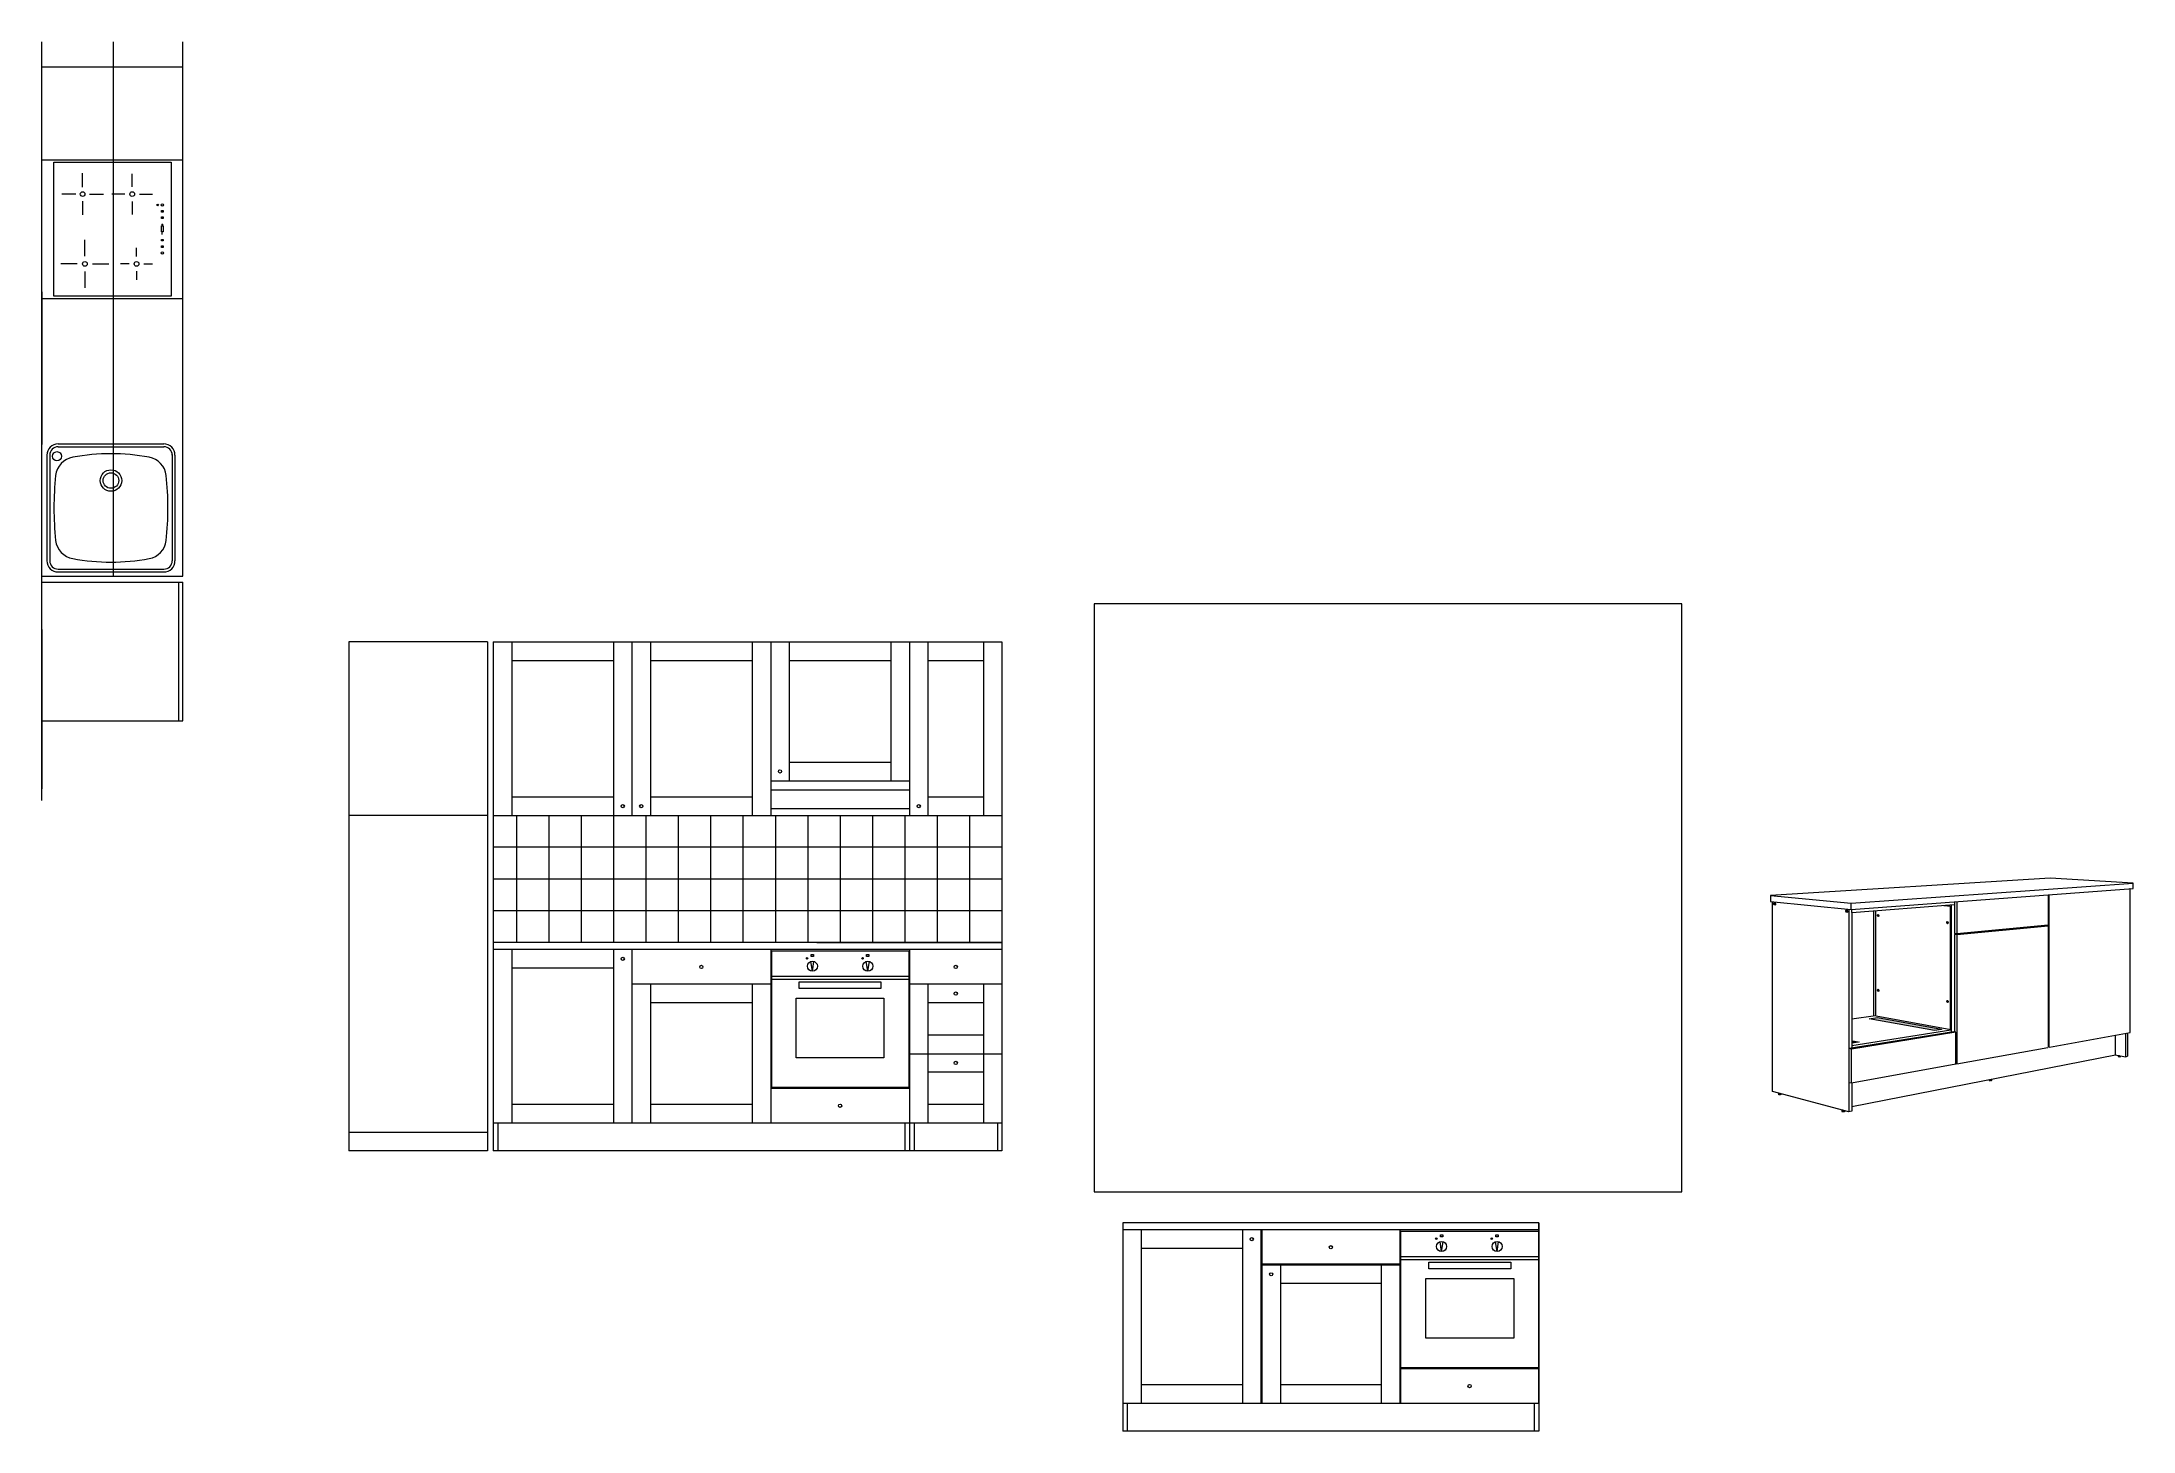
# Model space of a CAD drawing. Header units: metres. Extents: x -7.74 to 1.3, y -1.55 to 4.45.
import ezdxf

# ---------------------------------------------------------------- set-up
doc = ezdxf.new("R2010")
doc.units = ezdxf.units.M
doc.header["$MEASUREMENT"] = 0
doc.header["$XCLIPFRAME"] = 0
doc.layers.add('__', color=7, linetype='Continuous')
for name, color, linetype, lineweight, true_color in [('A-FURN-BATH_Num_Penna__251_Num_Penna__251', 7, 'Continuous', 18, 0x656565), ('A-FURN_Num_Penna__251_Num_Penna__251', 7, 'Continuous', 18, 0x656565), ('A-FURN_Num_Penna__252_Num_Penna__252', 7, 'Continuous', 18, 0x666666), ('PDF_Geometry_Num_Penna__1', 7, 'Continuous', 18, 0xd1d2d4)]:
    doc.layers.add(name, color=color, linetype=linetype, lineweight=lineweight, true_color=true_color)
for name, color, linetype, lineweight in [('A-FURN_Num_Penna__8', 8, 'Continuous', 18), ('A-SECT-PATT_Num_Penna__5', 5, 'Continuous', 18), ('A-SECT-PATT_Num_Penna__6', 6, 'Continuous', 18), ('AA - pareti sezionate_Num_Penna__7', 7, 'Continuous', 18), ('J-arredo_Num_Penna__8', 8, 'Continuous', 18), ('PDF24_Geometry_Num_Penna__7', 7, 'Continuous', 18), ('PDF53_Geometry_Num_Penna__7', 7, 'Continuous', 18), ('PDF_Geometry_Num_Penna__7', 7, 'Continuous', 18), ('PDF_Solid Fills_Num_Penna__2', 255, 'Continuous', 18)]:
    doc.layers.add(name, color=color, linetype=linetype, lineweight=lineweight)
picture_1 = doc.add_image_def('image1.jpg', size_in_pixel=(500, 500))

msp = doc.modelspace()

# ---------------------------------------------------------------- hatches: boundary and pattern name
at = {"layer": 'PDF24_Geometry_Num_Penna__7', "linetype": 'Continuous', "lineweight": 18}
msp.add_hatch(color=7, dxfattribs=at).paths.add_polyline_path([(0.7796, -0.0913, 0.046766), (0.7801, -0.0911)])
at = {"layer": 'PDF53_Geometry_Num_Penna__7', "linetype": 'Continuous', "lineweight": 18}
msp.add_hatch(color=7, dxfattribs=at).paths.add_polyline_path([(0.9666, -0.525, 0.046568), (0.967, -0.5252)])
at = {"layer": 'PDF_Geometry_Num_Penna__1', "linetype": 'Continuous', "lineweight": 18, "true_color": 0xd1d2d4}
for points in [[(0.443, 0.1773), (0.473, 0.182), (0.4733, 0.1836), (0.1973, 0.2337), (0.1604, 0.2288)], [(0.0866, 0.1351), (0.0866, 0.1221), (0.0886, 0.1217), (0.1215, 0.1269), (0.1219, 0.1287)]]:
    msp.add_hatch(color=254, dxfattribs=at).paths.add_polyline_path(points)
at = {"layer": 'PDF_Solid Fills_Num_Penna__2', "linetype": 'Continuous', "lineweight": 18}
for points in [[(0.1987, 0.6759), (0.2, 0.6746), (0.1991, 0.6728)], [(0.4984, 0.6452), (0.4997, 0.6439), (0.4988, 0.6421)], [(0.199, 0.3524), (0.2003, 0.3512), (0.1994, 0.3493)], [(0.4987, 0.3046), (0.5, 0.3034), (0.499, 0.3015)]]:
    msp.add_hatch(color=255, dxfattribs=at).paths.add_polyline_path(points)

# ---------------------------------------------------------------- linework, layer by layer
at = {"layer": 'A-FURN-BATH_Num_Penna__251_Num_Penna__251', "color": 251, "linetype": 'Continuous', "lineweight": 18, "true_color": 0x656565}
for p, q in [((-7.6703, 2.7137), (-7.214, 2.7137)), ((-7.7191, 2.6657), (-7.7191, 2.2086)), ((-7.7069, 2.6656), (-7.7069, 2.2086)), ((-7.6703, 2.7015), (-7.214, 2.7015)), ((-7.1774, 2.6671), (-7.1774, 2.2086)), ((-7.1652, 2.6649), (-7.1652, 2.2086)), ((-7.6703, 2.172), (-7.214, 2.172)), ((-7.7411, 2.1415), (-7.1311, 2.1415)), ((-7.7411, 2.1165), (-7.1311, 2.1165)), ((-7.6703, 2.1598), (-7.214, 2.1598))]:
    msp.add_line(p, q, dxfattribs=at)
for centre, radius in [((-7.6755, 2.6602), 0.0198), ((-7.4422, 2.5551), 0.0464), ((-7.4422, 2.5551), 0.0336)]:
    msp.add_circle(centre, radius, dxfattribs=at)
for centre, radius, start, end in [((-7.6703, 2.6649), 0.0488, 90.00195, 180.00195), ((-7.214, 2.6649), 0.0488, 0.00195, 90.00195), ((-7.6703, 2.6649), 0.0366, 90.00195, 180.00195), ((-7.5906, 2.566), 0.0915, 100.38124, 172.77), ((-7.4422, 1.756), 0.915, 90, 100.38124), ((-7.4422, 1.756), 0.915, 79.61876, 90), ((-7.2938, 2.566), 0.0915, 7.23, 79.61876), ((-7.214, 2.6649), 0.0366, 0.00195, 90.00195), ((-6.3234, 2.4367), 1.3652, 174.08223, 180.00097), ((-8.5609, 2.4367), 1.3652, 359.99903, 5.91777), ((-6.3234, 2.4367), 1.3652, 179.99903, 185.91777), ((-8.5609, 2.4367), 1.3652, 354.08223, 0.00097), ((-7.5906, 2.3075), 0.0915, 187.23, 259.61876), ((-7.2938, 2.3075), 0.0915, 280.38124, 352.77), ((-7.6703, 2.2086), 0.0488, 180, 270), ((-7.6703, 2.2086), 0.0366, 180, 270), ((-7.4422, 3.1175), 0.915, 259.61876, 270), ((-7.4422, 3.1175), 0.915, 270, 280.38124), ((-7.214, 2.2086), 0.0488, 270, 0), ((-7.214, 2.2086), 0.0366, 270, 0)]:
    msp.add_arc(centre, radius, start, end, dxfattribs=at)
at = {"layer": 'A-FURN_Num_Penna__251_Num_Penna__251', "color": 251, "linetype": 'Continuous', "lineweight": 18, "true_color": 0x656565}
for p, q in [((-7.1311, 2.1415), (-7.1311, 4.4515)), ((-7.1311, 4.3415), (-7.7411, 4.3415)), ((-7.6897, 3.3515), (-7.6897, 3.9315)), ((-7.6897, 3.9315), (-7.1824, 3.9315)), ((-7.1824, 3.9315), (-7.1824, 3.3515)), ((-7.5645, 3.8235), (-7.5645, 3.8834)), ((-7.3502, 3.8248), (-7.3502, 3.881)), ((-7.5946, 3.7934), (-7.6546, 3.7934)), ((-7.5645, 3.7633), (-7.5645, 3.7033)), ((-7.5344, 3.7934), (-7.4745, 3.7934)), ((-7.3819, 3.7931), (-7.4381, 3.7931)), ((-7.3502, 3.7614), (-7.3502, 3.7052)), ((-7.3184, 3.7931), (-7.2622, 3.7931)), ((-7.223, 3.7155), (-7.223, 3.7222)), ((-7.223, 3.7222), (-7.2164, 3.7222)), ((-7.2164, 3.7155), (-7.223, 3.7155)), ((-7.2164, 3.7222), (-7.2164, 3.7155)), ((-7.2239, 3.6617), (-7.2161, 3.6617)), ((-7.2237, 3.6301), (-7.2237, 3.6556)), ((-7.2237, 3.6556), (-7.2164, 3.6556)), ((-7.2164, 3.6301), (-7.2237, 3.6301)), ((-7.223, 3.6883), (-7.223, 3.695)), ((-7.223, 3.695), (-7.2164, 3.695)), ((-7.2164, 3.6883), (-7.223, 3.6883)), ((-7.2205, 3.6192), (-7.2205, 3.627)), ((-7.2199, 3.6577), (-7.2199, 3.6652)), ((-7.2164, 3.695), (-7.2164, 3.6883)), ((-7.2164, 3.6556), (-7.2164, 3.6301)), ((-7.555, 3.5244), (-7.555, 3.5956)), ((-7.3314, 3.5238), (-7.3314, 3.5612)), ((-7.223, 3.5907), (-7.223, 3.5973)), ((-7.223, 3.5973), (-7.2164, 3.5973)), ((-7.2164, 3.5907), (-7.223, 3.5907)), ((-7.223, 3.5629), (-7.223, 3.5696)), ((-7.223, 3.5696), (-7.2164, 3.5696)), ((-7.2164, 3.5629), (-7.223, 3.5629)), ((-7.2164, 3.5973), (-7.2164, 3.5907)), ((-7.2164, 3.5696), (-7.2164, 3.5629)), ((-7.5877, 3.4917), (-7.6589, 3.4917)), ((-7.555, 3.4589), (-7.555, 3.3877)), ((-7.5222, 3.4917), (-7.451, 3.4917)), ((-7.3635, 3.4917), (-7.4009, 3.4917)), ((-7.3314, 3.4596), (-7.3314, 3.4221)), ((-7.2993, 3.4917), (-7.2618, 3.4917)), ((-7.1824, 3.3515), (-7.6897, 3.3515)), ((-7.1491, 1.5165), (-7.1491, 2.1165)), ((-7.1311, 1.5165), (-7.1311, 2.1165)), ((-7.7411, 1.5165), (-7.1311, 1.5165))]:
    msp.add_line(p, q, dxfattribs=at)
for centre, radius in [((-7.5645, 3.7934), 0.0101), ((-7.3502, 3.7931), 0.0101), ((-7.2401, 3.7462), 0.00389), ((-7.2196, 3.7462), 0.00521), ((-7.2196, 3.5387), 0.00521), ((-7.555, 3.4917), 0.0101), ((-7.3314, 3.4917), 0.0101)]:
    msp.add_circle(centre, radius, dxfattribs=at)
at = {"layer": 'A-FURN_Num_Penna__252_Num_Penna__252', "color": 251, "linetype": 'Continuous', "lineweight": 18, "true_color": 0x666666}
for p, q in [((-7.4311, 2.1415), (-7.4311, 4.4515)), ((-7.7411, 3.9415), (-7.1311, 3.9415)), ((-7.7411, 3.3415), (-7.1311, 3.3415))]:
    msp.add_line(p, q, dxfattribs=at)
at = {"layer": 'A-FURN_Num_Penna__8', "color": 8, "linetype": 'Continuous', "lineweight": 18}
for p, q in [((-7.7411, 3.3715), (-7.7411, 4.4515)), ((-7.7411, 3.3715), (-7.7411, 2.7115)), ((-7.7411, 1.9315), (-7.7411, 2.7115))]:
    msp.add_line(p, q, dxfattribs=at)
at = {"layer": 'A-SECT-PATT_Num_Penna__5', "color": 5, "linetype": 'Continuous', "lineweight": 18}
for p, q in [((-2.4651, -1.4342), (-2.4691, -1.4342)), ((-1.8651, -1.4342), (-1.8691, -1.4342))]:
    msp.add_line(p, q, dxfattribs=at)
at = {"layer": 'A-SECT-PATT_Num_Penna__6', "color": 6, "linetype": 'Continuous', "lineweight": 18}
for p, q in [((-6.4141, 1.8575), (-6.4141, -0.3425)), ((-5.8141, 1.8575), (-6.4141, 1.8575)), ((-5.8141, 1.8575), (-5.8141, -0.3425)), ((-5.7891, 1.8575), (-3.5891, 1.8575)), ((-5.7891, 1.8575), (-5.7891, 1.1075)), ((-5.7091, 1.8575), (-5.7091, 1.1075)), ((-5.2691, 1.8575), (-5.2691, 1.1075)), ((-5.1891, 1.8575), (-5.1891, 1.1075)), ((-5.1091, 1.8575), (-5.1091, 1.1075)), ((-4.6691, 1.8575), (-4.6691, 1.1075)), ((-4.5891, 1.8575), (-4.5891, 1.1075)), ((-4.5091, 1.8575), (-4.5091, 1.2575)), ((-4.0691, 1.8575), (-4.0691, 1.2575)), ((-3.9891, 1.8575), (-3.9891, 1.1075)), ((-3.9091, 1.8575), (-3.9091, 1.1075)), ((-3.6691, 1.8575), (-3.6691, 1.1075)), ((-3.5891, 1.8575), (-3.5891, -0.3425)), ((-5.7091, 1.7775), (-5.2691, 1.7775)), ((-5.1091, 1.7775), (-4.6691, 1.7775)), ((-4.5091, 1.7775), (-4.0691, 1.7775)), ((-3.9091, 1.7775), (-3.6691, 1.7775)), ((-4.5091, 1.3375), (-4.0691, 1.3375)), ((-5.7091, 1.1875), (-5.2691, 1.1875)), ((-5.1091, 1.1875), (-4.6691, 1.1875)), ((-4.5891, 1.2575), (-3.9891, 1.2575)), ((-4.5891, 1.2175), (-3.9891, 1.2175)), ((-3.9091, 1.1875), (-3.6691, 1.1875)), ((-5.8141, 1.1075), (-6.4141, 1.1075)), ((-5.7891, 1.1075), (-3.5891, 1.1075)), ((-5.7891, 1.1075), (-5.7891, 0.5575)), ((-5.6891, 1.1075), (-5.6891, 0.5575)), ((-5.5491, 1.1075), (-5.5491, 0.5575)), ((-5.4091, 1.1075), (-5.4091, 0.5575)), ((-5.2691, 1.1075), (-5.2691, 0.5575)), ((-5.1291, 1.1075), (-5.1291, 0.5575)), ((-4.9891, 1.1075), (-4.9891, 0.5575)), ((-4.8491, 1.1075), (-4.8491, 0.5575)), ((-4.7091, 1.1075), (-4.7091, 0.5575)), ((-4.5891, 1.1375), (-3.9891, 1.1375)), ((-4.5691, 1.1075), (-4.5691, 0.5575)), ((-4.4291, 1.1075), (-4.4291, 0.5575)), ((-4.2891, 1.1075), (-4.2891, 0.5575)), ((-4.1491, 1.1075), (-4.1491, 0.5575)), ((-4.0091, 1.1075), (-4.0091, 0.5575)), ((-3.8691, 1.1075), (-3.8691, 0.5575)), ((-3.7291, 1.1075), (-3.7291, 0.5575)), ((-3.5891, 0.97), (-5.7891, 0.97)), ((-3.5891, 0.8325), (-5.7891, 0.8325)), ((-3.5891, 0.695), (-5.7891, 0.695)), ((-3.5891, 0.5575), (-5.7891, 0.5575)), ((-5.7891, 0.5575), (-5.7891, -0.2225)), ((-4.3891, 0.5575), (-3.5891, 0.5575)), ((-3.5891, 0.5275), (-5.7891, 0.5275)), ((-5.7091, 0.5275), (-5.7091, -0.2225)), ((-5.2691, 0.5275), (-5.2691, -0.2225)), ((-5.1891, 0.5275), (-5.1891, -0.2225)), ((-4.5891, 0.5275), (-4.5891, -0.2225)), ((-4.5861, 0.522), (-3.9921, 0.522)), ((-4.5861, 0.522), (-4.5861, -0.067)), ((-4.409, 0.4338), (-4.4157, 0.4763)), ((-4.4144, 0.506), (-4.4043, 0.506)), ((-4.4144, 0.4973), (-4.4144, 0.506)), ((-4.4043, 0.4973), (-4.4144, 0.4973)), ((-4.409, 0.4338), (-4.4024, 0.4763)), ((-4.4043, 0.506), (-4.4043, 0.4973)), ((-4.1692, 0.4338), (-4.1758, 0.4763)), ((-4.1745, 0.506), (-4.1644, 0.506)), ((-4.1745, 0.4973), (-4.1745, 0.506)), ((-4.1644, 0.4973), (-4.1745, 0.4973)), ((-4.1692, 0.4338), (-4.1625, 0.4763)), ((-4.1644, 0.506), (-4.1644, 0.4973)), ((-3.9921, 0.522), (-3.9921, -0.067)), ((-3.9891, 0.5275), (-3.9891, -0.3425)), ((-5.2691, 0.4475), (-5.7091, 0.4475)), ((-4.5891, 0.3775), (-5.1891, 0.3775)), ((-5.1091, 0.3775), (-5.1091, -0.2225)), ((-4.6691, 0.3775), (-4.6691, -0.2225)), ((-4.5861, 0.412), (-3.9921, 0.412)), ((-4.5861, 0.399), (-3.9921, 0.399)), ((-4.4658, 0.3884), (-4.1124, 0.3884)), ((-4.4658, 0.3599), (-4.4658, 0.3884)), ((-4.1124, 0.3884), (-4.1124, 0.3599)), ((-3.5891, 0.3775), (-3.9891, 0.3775)), ((-3.9091, 0.3775), (-3.9091, -0.2225)), ((-3.6691, 0.3775), (-3.6691, -0.2225)), ((-4.6691, 0.2975), (-5.1091, 0.2975)), ((-4.4789, 0.3179), (-4.0993, 0.3179)), ((-4.4789, 0.0596), (-4.4789, 0.3179)), ((-4.1124, 0.3599), (-4.4658, 0.3599)), ((-4.0993, 0.3179), (-4.0993, 0.0596)), ((-3.6691, 0.2975), (-3.9091, 0.2975)), ((-3.6691, 0.1575), (-3.9091, 0.1575)), ((-4.0993, 0.0596), (-4.4789, 0.0596)), ((-3.9891, 0.0775), (-3.5891, 0.0775)), ((-3.9891, -0.0725), (-4.5891, -0.0725)), ((-4.5861, -0.067), (-3.9921, -0.067)), ((-3.6691, -0.0025), (-3.9091, -0.0025)), ((-5.2691, -0.1425), (-5.7091, -0.1425)), ((-4.6691, -0.1425), (-5.1091, -0.1425)), ((-3.6691, -0.1425), (-3.9091, -0.1425)), ((-5.8141, -0.2625), (-6.4141, -0.2625)), ((-3.5891, -0.2225), (-5.7891, -0.2225)), ((-5.7891, -0.2225), (-5.7891, -0.3425)), ((-5.7691, -0.2225), (-5.7691, -0.3425)), ((-4.0091, -0.2225), (-4.0091, -0.3425)), ((-3.9691, -0.2225), (-3.9691, -0.3425)), ((-3.6091, -0.2225), (-3.6091, -0.3425)), ((-5.8141, -0.3425), (-6.4141, -0.3425)), ((-3.5891, -0.3425), (-5.7891, -0.3425)), ((-1.2671, -0.6542), (-3.0671, -0.6542)), ((-3.0671, -0.6542), (-3.0671, -1.4342)), ((-1.2671, -0.6842), (-3.0671, -0.6842)), ((-2.9871, -0.6842), (-2.9871, -1.4342)), ((-2.5491, -0.6842), (-2.5491, -1.4342)), ((-2.4691, -0.6842), (-2.4691, -1.4342)), ((-2.4651, -0.6842), (-2.4651, -0.8322)), ((-1.8691, -0.6842), (-1.8691, -0.8322)), ((-1.8651, -0.6897), (-1.2691, -0.6897)), ((-1.8651, -0.6897), (-1.8651, -0.8127)), ((-1.6934, -0.7057), (-1.6833, -0.7057)), ((-1.6934, -0.7143), (-1.6934, -0.7057)), ((-1.6833, -0.7143), (-1.6934, -0.7143)), ((-1.6833, -0.7057), (-1.6833, -0.7143)), ((-1.4535, -0.7057), (-1.4434, -0.7057)), ((-1.4535, -0.7143), (-1.4535, -0.7057)), ((-1.4434, -0.7143), (-1.4535, -0.7143)), ((-1.4434, -0.7057), (-1.4434, -0.7143)), ((-1.2691, -0.6542), (-1.2691, -1.2787)), ((-1.2691, -0.6897), (-1.2691, -1.2787)), ((-1.2671, -0.6542), (-1.2671, -1.4342)), ((-2.5491, -0.7642), (-2.9871, -0.7642)), ((-1.8651, -0.7997), (-1.2691, -0.7997)), ((-1.8651, -0.8127), (-1.2691, -0.8127)), ((-1.8651, -0.8127), (-1.8651, -1.2787)), ((-1.688, -0.7779), (-1.6947, -0.7354)), ((-1.688, -0.7779), (-1.6814, -0.7354)), ((-1.4482, -0.7779), (-1.4548, -0.7354)), ((-1.4482, -0.7779), (-1.4415, -0.7354)), ((-1.8691, -0.8322), (-2.4651, -0.8322)), ((-1.8691, -0.8362), (-2.4651, -0.8362)), ((-2.4651, -0.8362), (-2.4651, -1.4342)), ((-2.3851, -0.8362), (-2.3851, -1.4342)), ((-1.9491, -0.8362), (-1.9491, -1.4342)), ((-1.8691, -0.8362), (-1.8691, -1.4342)), ((-1.7559, -0.8938), (-1.3762, -0.8938)), ((-1.7559, -1.152), (-1.7559, -0.8938)), ((-1.7428, -0.8233), (-1.3893, -0.8233)), ((-1.7428, -0.8518), (-1.7428, -0.8233)), ((-1.3893, -0.8518), (-1.7428, -0.8518)), ((-1.3893, -0.8233), (-1.3893, -0.8518)), ((-1.3762, -0.8938), (-1.3762, -1.152)), ((-1.9491, -0.9162), (-2.3851, -0.9162)), ((-1.3762, -1.152), (-1.7559, -1.152)), ((-2.5491, -1.3542), (-2.9871, -1.3542)), ((-1.9491, -1.3542), (-2.3851, -1.3542)), ((-1.8651, -1.2787), (-1.2691, -1.2787)), ((-1.2691, -1.2842), (-1.8651, -1.2842)), ((-1.8651, -1.2842), (-1.8651, -1.4342)), ((-1.2691, -1.2842), (-1.2691, -1.4342)), ((-3.0671, -1.4342), (-3.0671, -1.5542)), ((-2.4691, -1.4342), (-3.0671, -1.4342)), ((-3.0471, -1.4342), (-3.0471, -1.5542)), ((-1.8691, -1.4342), (-2.4651, -1.4342)), ((-1.2671, -1.4342), (-1.8651, -1.4342)), ((-1.2871, -1.4342), (-1.2871, -1.5542)), ((-1.2671, -1.4342), (-1.2671, -1.5542)), ((-1.2671, -1.5542), (-3.0671, -1.5542))]:
    msp.add_line(p, q, dxfattribs=at)
for centre, radius in [((-4.5491, 1.2975), 0.007), ((-5.2291, 1.1475), 0.007), ((-5.1491, 1.1475), 0.007), ((-3.9491, 1.1475), 0.007), ((-5.2291, 0.4875), 0.007), ((-4.8891, 0.4525), 0.007), ((-4.4319, 0.4896), 0.00318), ((-4.409, 0.4555), 0.0218), ((-4.192, 0.4896), 0.00318), ((-4.1692, 0.4555), 0.0218), ((-3.7891, 0.4525), 0.007), ((-3.7891, 0.3375), 0.007), ((-3.7891, 0.0375), 0.007), ((-4.2891, -0.1475), 0.007), ((-2.5091, -0.7242), 0.007), ((-1.7109, -0.7221), 0.00318), ((-1.471, -0.7221), 0.00318), ((-2.1671, -0.7592), 0.007), ((-1.688, -0.7561), 0.0218), ((-1.4482, -0.7561), 0.0218), ((-2.4251, -0.8762), 0.007), ((-1.5671, -1.3592), 0.007)]:
    msp.add_circle(centre, radius, dxfattribs=at)
at = {"layer": 'AA - pareti sezionate_Num_Penna__7', "color": 7, "linetype": 'Continuous', "lineweight": 18}
msp.add_line((-7.7411, 1.1715), (-7.7411, 4.4515), dxfattribs=at)
at = {"layer": 'J-arredo_Num_Penna__8', "color": 8, "linetype": 'Continuous', "lineweight": 18}
msp.add_line((-7.741, 1.9115), (-7.741, 1.2217), dxfattribs=at)
at = {"layer": 'PDF_Geometry_Num_Penna__7', "color": 7, "linetype": 'Continuous', "lineweight": 18, "flags": 128}
for points in [[(0.9441, 0.8369), (-0.2651, 0.7611)], [(0.0833, 0.7003), (0.0833, 0.7285), (1.3025, 0.8144)], [(1.3025, 0.7912), (1.3025, 0.8144), (0.9441, 0.8369)], [(-0.2651, 0.7611), (0.0833, 0.7285)], [(-0.2651, 0.7611), (-0.2651, 0.7348)], [(-0.2651, 0.7348), (0.0833, 0.7003)], [(-0.2572, -0.086), (-0.2572, 0.734)], [(-0.2491, 0.7271), (-0.2478, 0.7265), (-0.2473, 0.724), (-0.2481, 0.7229)], [(0.0833, 0.7003), (1.3025, 0.7912)], [(0.5303, 0.7324), (0.5303, 0.5968)], [(0.5402, 0.7313), (0.5402, 0.5958)], [(0.9346, 0.7639), (0.9346, 0.6332)], [(0.9371, 0.764), (0.9385, 0.7639), (0.9385, 0.1057)], [(1.2895, 0.79), (1.2881, 0.7901)], [(1.2895, 0.1695), (1.2895, 0.79)], [(0.0627, 0.6955), (0.064, 0.6948), (0.0645, 0.6923), (0.0637, 0.6912)], [(0.0732, 0.7014), (0.0732, -0.1735)], [(0.0841, 0.7005), (0.0841, 0.6883)], [(0.0861, 0.6883), (0.5281, 0.722)], [(0.0861, 0.6883), (0.0861, 0.1036)], [(0.1807, 0.2401), (0.1807, 0.6955)], [(0.1895, 0.2399), (0.1895, 0.6961)], [(0.4841, 0.7186), (0.5142, 0.7159)], [(0.5114, 0.7158), (0.5114, 0.181)], [(0.5156, 0.7205), (0.5156, 0.17)], [(0.9346, 0.6332), (0.5404, 0.5958), (0.5305, 0.5968)], [(0.5303, 0.5927), (0.5303, 0.171)], [(0.9346, 0.6291), (0.5404, 0.5916), (0.5305, 0.5927)], [(0.5402, 0.5916), (0.5402, 0.0334)], [(0.9209, 0.6318), (0.9346, 0.6291)], [(0.9346, 0.6291), (0.9346, 0.1057)], [(0.1882, 0.2407), (0.0861, 0.2266)], [(0.5146, 0.1803), (0.1916, 0.2392)], [(0.2359, 0.2311), (0.2359, 0.2314)], [(0.2584, 0.2273), (0.2584, 0.227)], [(0.526, 0.1717), (0.075, 0.0994)], [(0.0847, -0.0501), (0.0847, 0.0973), (0.075, 0.0994)], [(0.5359, 0.1699), (0.0847, 0.0973)], [(0.0861, 0.1123), (0.5146, 0.1803)], [(0.5359, 0.1699), (0.526, 0.1717)], [(0.5359, 0.0325), (0.5359, 0.1699)], [(0.5402, 0.0334), (0.9329, 0.1047)], [(0.9388, 0.1058), (0.937, 0.1062)], [(0.9401, 0.106), (1.2895, 0.1695)], [(1.2265, 0.0732), (1.2265, 0.1581)], [(1.2695, 0.1659), (1.2695, 0.0646)], [(1.2784, 0.1675), (1.2784, 0.0664)], [(0.5359, 0.0325), (0.0847, -0.0501), (0.075, -0.0478)], [(0.0861, -0.1505), (1.2265, 0.0732)], [(0.5402, 0.0334), (0.5359, 0.0342)], [(1.2243, 0.0727), (1.2695, 0.0646), (1.2784, 0.0664)], [(1.2371, 0.0699), (1.2371, 0.0659)], [(1.2374, 0.0704), (1.2374, 0.0698)], [(1.2431, 0.0687), (1.2435, 0.0687)], [(1.2492, 0.0656), (1.2492, 0.0683)], [(0.0732, -0.1735), (-0.2572, -0.086)], [(0.0861, -0.0499), (0.0861, -0.1709)], [(0.6779, -0.0344), (0.6779, -0.037)], [(0.6908, -0.0324), (0.6908, -0.0319)], [(0.6911, -0.0369), (0.6911, -0.0324)], [(-0.231, -0.0936), (-0.231, -0.0983)], [(-0.231, -0.0938), (-0.231, -0.0984)], [(-0.2307, -0.093), (-0.2307, -0.0937)], [(-0.2257, -0.0949), (-0.2252, -0.0949)], [(-0.2169, -0.0978), (-0.2169, -0.0967)], [(0.0421, -0.1662), (0.0421, -0.1711)], [(0.0421, -0.1712), (0.0423, -0.1714), (0.0429, -0.1717), (0.0438, -0.172), (0.045, -0.1722), (0.0464, -0.1724), (0.0479, -0.1724), (0.0496, -0.1724), (0.0512, -0.1723), (0.0527, -0.1721), (0.0541, -0.1719), (0.0552, -0.1716), (0.056, -0.1713), (0.0565, -0.1709), (0.0567, -0.1706)], [(0.0424, -0.1654), (0.0424, -0.166)], [(0.0567, -0.1705), (0.0567, -0.1692)], [(0.0568, -0.1703), (0.0568, -0.1692)], [(0.0861, -0.1709), (0.0732, -0.1735)]]:
    msp.add_lwpolyline(points, dxfattribs=at)
for points in [[(0.443, 0.1773), (0.1604, 0.2288), (0.1973, 0.2337), (0.4733, 0.1836), (0.473, 0.182)], [(1.2373, 0.0701), (1.2373, 0.0701)], [(1.2373, 0.0696), (1.2373, 0.0696)], [(1.2481, 0.0651), (1.2482, 0.0651), (1.2482, 0.0651)], [(1.2488, 0.0653), (1.2489, 0.0653)], [(0.6782, -0.0373), (0.6782, -0.0373)], [(0.6853, -0.0383), (0.6853, -0.0383)], [(0.689, -0.0334), (0.689, -0.0334), (0.6891, -0.0334), (0.6891, -0.0334), (0.6892, -0.0334)], [(0.6896, -0.0377), (0.6896, -0.0377), (0.6897, -0.0377), (0.6897, -0.0377)], [(0.6896, -0.0378), (0.6896, -0.0378)], [(0.6901, -0.0376), (0.6901, -0.0376), (0.6902, -0.0376)], [(0.6908, -0.0328), (0.6908, -0.0328)], [(0.6908, -0.0372), (0.6908, -0.0372)], [(0.6911, -0.0322), (0.691, -0.0322)], [(0.691, -0.0327), (0.691, -0.0326)], [(-0.231, -0.0938), (-0.2309, -0.0938)], [(-0.2308, -0.0934), (-0.2309, -0.0934)], [(-0.2308, -0.0986), (-0.2307, -0.0986)], [(-0.2305, -0.0942), (-0.2305, -0.0942), (-0.2305, -0.0942)], [(-0.2305, -0.0988), (-0.2305, -0.0988), (-0.2305, -0.0988)], [(-0.2301, -0.0943), (-0.2301, -0.0943), (-0.23, -0.0943)], [(-0.2296, -0.0945), (-0.2296, -0.0945), (-0.2295, -0.0945)], [(-0.2291, -0.0946), (-0.2291, -0.0946), (-0.229, -0.0946), (-0.229, -0.0946), (-0.2289, -0.0946)], [(-0.2242, -0.0995), (-0.2242, -0.0995)], [(-0.2187, -0.0987), (-0.2186, -0.0987), (-0.2186, -0.0987), (-0.2185, -0.0987)], [(-0.2181, -0.0986), (-0.2181, -0.0986), (-0.218, -0.0985), (-0.218, -0.0985)], [(-0.2174, -0.0982), (-0.2173, -0.0982), (-0.2173, -0.0982)], [(0.042, -0.166), (0.0421, -0.166)], [(0.0422, -0.1657), (0.0421, -0.1658)], [(0.0421, -0.1662), (0.0422, -0.1662)], [(0.0421, -0.1711), (0.0422, -0.1711)], [(0.0424, -0.1655), (0.0423, -0.1655), (0.0423, -0.1656)], [(0.0423, -0.1664), (0.0424, -0.1664), (0.0424, -0.1664)], [(0.0423, -0.1713), (0.0424, -0.1713), (0.0424, -0.1713)], [(0.0427, -0.1666), (0.0427, -0.1666), (0.0428, -0.1666)], [(0.0427, -0.1715), (0.0427, -0.1715), (0.0428, -0.1715)], [(0.0431, -0.1668), (0.0432, -0.1668), (0.0432, -0.1668)], [(0.0467, -0.1723), (0.0468, -0.1723)], [(0.0495, -0.1723), (0.0495, -0.1723)], [(0.0552, -0.1714), (0.0552, -0.1714), (0.0553, -0.1714), (0.0553, -0.1714)], [(0.0557, -0.1712), (0.0557, -0.1712), (0.0558, -0.1712), (0.0558, -0.1712)], [(0.0561, -0.171), (0.0562, -0.171), (0.0562, -0.171)], [(0.0566, -0.1706), (0.0567, -0.1706)]]:
    msp.add_lwpolyline(points, close=True, dxfattribs=at)
for points in [[(1.2372, 0.0697), (1.2371, 0.0698), (1.2371, 0.0698), (1.2371, 0.0657, 0.201442), (1.2491, 0.0653), (1.2492, 0.0655), (1.249, 0.0655), (1.2491, 0.0655), (1.2491, 0.0655)], [(1.2375, 0.0694), (1.2375, 0.0694), (1.2376, 0.0694, 0.018424), (1.2378, 0.0693), (1.2379, 0.0693), (1.2379, 0.0693, -0.006222), (1.2382, 0.0692), (1.2383, 0.0692), (1.2383, 0.0692)], [(1.2387, 0.0691), (1.2387, 0.0691), (1.2388, 0.0691), (1.2388, 0.0691), (1.2389, 0.0691, 0.016867), (1.2392, 0.069)], [(1.2407, 0.0647), (1.2407, 0.0647, -0.122578), (1.2405, 0.0648)], [(1.2438, 0.0645), (1.2437, 0.0645, -0.114616), (1.2435, 0.0646)], [(1.2446, 0.0687, 0.00623), (1.2451, 0.0687, 0.115976), (1.2454, 0.0687)], [(0.691, -0.0371), (0.691, -0.0371), (0.691, -0.0371, -0.253247), (0.6781, -0.0372), (0.678, -0.0371), (0.678, -0.0372), (0.6781, -0.0372)], [(0.6818, -0.0337, 0.139568), (0.6822, -0.0338, 0.011144), (0.6826, -0.0338)], [(0.6855, -0.0338, 0.016417), (0.686, -0.0338, 0.132235), (0.6864, -0.0338)], [(0.6896, -0.0333), (0.6896, -0.0333), (0.6897, -0.0333), (0.6897, -0.0333), (0.6898, -0.0332, 0.014315), (0.6901, -0.0331), (0.6901, -0.0331), (0.6902, -0.0331), (0.6903, -0.0331, -0.004197), (0.6905, -0.033), (0.6905, -0.033), (0.6906, -0.033), (0.6906, -0.033)], [(-0.2171, -0.098), (-0.2171, -0.098), (-0.2171, -0.098), (-0.2171, -0.098, -0.203888), (-0.2307, -0.0988), (-0.2308, -0.0988), (-0.231, -0.0985), (-0.2309, -0.0985), (-0.2309, -0.0985)], [(-0.2282, -0.0994), (-0.2283, -0.0994, -0.188963), (-0.2285, -0.0993)], [(-0.2213, -0.0992, -0.120473), (-0.2216, -0.0993), (-0.2216, -0.0993)], [(0.0437, -0.1669), (0.0437, -0.167), (0.0438, -0.167), (0.0438, -0.167, 0.001408), (0.0443, -0.1671), (0.0443, -0.1671), (0.0443, -0.1671), (0.0444, -0.1671), (0.0444, -0.1671), (0.0445, -0.1671)], [(0.0466, -0.1673, 0.005208), (0.0461, -0.1673, -0.182644), (0.0457, -0.1672)], [(0.047, -0.1673, 0.004963), (0.0475, -0.1673, 0.143436), (0.0479, -0.1674, 0.009614), (0.0484, -0.1674, 0.114374), (0.0488, -0.1674, 0.009368), (0.0494, -0.1673, 0.125972), (0.0498, -0.1673)], [(0.0484, -0.1722, 0.139791), (0.0487, -0.1723), (0.0487, -0.1723)]]:
    msp.add_lwpolyline(points, format="xyb", dxfattribs=at)
for points in [[(1.2422, 0.0646), (1.2423, 0.0646, -0.117598), (1.242, 0.0646), (1.2421, 0.0646)], [(1.2431, 0.0646, -0.117261), (1.2428, 0.0645)], [(0.6879, -0.038, -0.131586), (0.6877, -0.0381)], [(0.6905, -0.0374), (0.6905, -0.0374, 0.24169)], [(0.0432, -0.1717), (0.0432, -0.1718, -0.204304)]]:
    msp.add_lwpolyline(points, format="xyb", close=True, dxfattribs=at)
at = {"layer": 'PDF_Geometry_Num_Penna__7', "color": 7, "linetype": 'Continuous', "lineweight": 18}
for centre, radius, start, end in [((1.2372, 0.0659), 0.000246, 238.8407, 255.49199), ((1.2373, 0.0695), 0.000191, 105.85928, 119.38045), ((1.2381, 0.0703), 0.00105, 253.40421, 257.10867), ((1.2382, 0.0692), 0.0000329, 176.29895, 261.02067), ((1.2388, 0.0693), 0.000211, 229.43895, 245.09059), ((1.2376, 0.0559), 0.0131, 80.53594, 82.13579), ((1.2407, 0.0694), 0.000616, 252.01613, 280.00204), ((1.2414, 0.0655), 0.000835, 254.01602, 276.0445), ((1.243, 0.0883), 0.0197, 265.73081, 267.00329), ((1.2419, 0.0495), 0.0192, 87.57558, 88.92653), ((1.2429, 0.0647), 0.000131, 258.57881, 281.42119), ((1.249, 0.0657), 0.000216, 288.89418, 299.99373), ((1.2492, 0.0659), 0.000273, 270.48245, 282.93723), ((0.6782, -0.0372), 0.000134, 233.85908, 261.38065), ((0.6789, -0.0374), 0.000267, 235.80791, 280.81336), ((0.6837, -0.0329), 0.000918, 257.50623, 280.31134), ((0.6836, -0.0375), 0.000806, 255.88815, 281.92942), ((0.6845, -0.0328), 0.001, 260.02277, 281.05825), ((0.6845, -0.0374), 0.00082, 257.08173, 282.91827), ((0.6869, -0.0331), 0.000665, 259.86853, 289.46519), ((0.6892, -0.0419), 0.00836, 95.7625, 98.60604), ((0.6891, -0.0375), 0.000376, 259.2311, 301.37859), ((0.6905, -0.0383), 0.000762, 106.37915, 110.49075), ((0.6894, -0.0308), 0.0025, 299.70707, 300.8058), ((0.6906, -0.0321), 0.000793, 288.42068, 292.69141), ((0.6906, -0.0365), 0.000793, 288.42068, 292.69141), ((0.6908, -0.0324), 0.000261, 5.6292, 28.85372), ((0.691, -0.0325), 0.000131, 286.37355, 306.75656), ((0.6909, -0.0367), 0.000357, 299.6861, 307.69403), ((0.6906, -0.0316), 0.000842, 303.55694, 306.4271), ((-0.2301, -0.0952), 0.00186, 118.88712, 120.60265), ((-0.2306, -0.0915), 0.00216, 257.75646, 259.62368), ((-0.2296, -0.0959), 0.00289, 111.74996, 113.01031), ((-0.2305, -0.0941), 0.00011, 216.04999, 244.33887), ((-0.2295, -0.0929), 0.00158, 243.94645, 246.01976), ((-0.219, -0.0093), 0.0859, 263.87128, 264.15881), ((-0.227, -0.1191), 0.0243, 87.81399, 88.98149), ((-0.225, -0.0986), 0.000846, 257.4121, 283.62023), ((-0.1983, -0.7571), 0.6628, 92.25288, 92.29804), ((-0.2233, -0.0986), 0.0008, 259.69786, 287.51907), ((-0.2207, -0.0985), 0.000636, 262.51184, 293.74837), ((-0.2206, -0.099), 0.000196, 270.18972, 288.73492), ((0.0424, -0.166), 0.000291, 154.79991, 180.79916), ((0.0444, -0.1716), 0.000365, 236.56961, 284.72443), ((0.0468, -0.1715), 0.000748, 252.66445, 282.13043), ((0.0477, -0.1715), 0.000739, 253.90591, 285.09767), ((0.0476, -0.172), 0.000295, 254.74879, 270.38839), ((0.0557, -0.1694), 0.00175, 285.51517, 287.88331)]:
    msp.add_arc(centre, radius, start, end, dxfattribs=at)
for centre, major_axis, ratio in [((0.2001, 0.6743), (-0.00018, 0.00289), 0.616015), ((0.4996, 0.6438), (-0.00023, 0.00304), 0.650868), ((0.2001, 0.3515), (-0.00028, 0.00289), 0.610711), ((0.4996, 0.303), (-0.00036, 0.00305), 0.642354)]:
    msp.add_ellipse(centre, major_axis=major_axis, ratio=ratio, dxfattribs=at)
for points in [[(-0.2523, 0.7244), (-0.2529, 0.7276), (-0.2516, 0.7306), (-0.2494, 0.7311)], [(-0.2471, 0.7194), (-0.2493, 0.7189), (-0.2516, 0.7212), (-0.2523, 0.7244)], [(-0.2494, 0.7311), (-0.2472, 0.7315), (-0.2448, 0.7292), (-0.2442, 0.726)], [(-0.2442, 0.726), (-0.2436, 0.7228), (-0.2448, 0.7198), (-0.2471, 0.7194)], [(0.0596, 0.6927), (0.0589, 0.6959), (0.0602, 0.6989), (0.0624, 0.6994)], [(0.0648, 0.6877), (0.0625, 0.6872), (0.0602, 0.6895), (0.0596, 0.6927)], [(0.0624, 0.6994), (0.0647, 0.6998), (0.067, 0.6975), (0.0676, 0.6943)], [(0.0676, 0.6943), (0.0683, 0.6911), (0.067, 0.6881), (0.0648, 0.6877)], [(0.1964, 0.6743), (0.1961, 0.6769), (0.1972, 0.6792), (0.1989, 0.6793)], [(0.1964, 0.6743), (0.1961, 0.6769), (0.1972, 0.6792), (0.1989, 0.6793)], [(0.2, 0.6699), (0.1983, 0.6697), (0.1967, 0.6716), (0.1964, 0.6743)], [(0.2, 0.6699), (0.1983, 0.6697), (0.1967, 0.6716), (0.1964, 0.6743)], [(0.1989, 0.6793), (0.2006, 0.6795), (0.2022, 0.6776), (0.2025, 0.675)], [(0.1989, 0.6793), (0.2006, 0.6795), (0.2022, 0.6776), (0.2025, 0.675)], [(0.2025, 0.675), (0.2028, 0.6723), (0.2017, 0.6701), (0.2, 0.6699)], [(0.2025, 0.675), (0.2028, 0.6723), (0.2017, 0.6701), (0.2, 0.6699)], [(0.4962, 0.6436), (0.4959, 0.6462), (0.497, 0.6485), (0.4987, 0.6487)], [(0.4962, 0.6436), (0.4959, 0.6462), (0.497, 0.6485), (0.4987, 0.6487)], [(0.4998, 0.6392), (0.4981, 0.639), (0.4965, 0.641), (0.4962, 0.6436)], [(0.4998, 0.6392), (0.4981, 0.639), (0.4965, 0.641), (0.4962, 0.6436)], [(0.4987, 0.6487), (0.5004, 0.6489), (0.502, 0.6469), (0.5023, 0.6443)], [(0.4987, 0.6487), (0.5004, 0.6489), (0.502, 0.6469), (0.5023, 0.6443)], [(0.5023, 0.6443), (0.5026, 0.6417), (0.5014, 0.6394), (0.4998, 0.6392)], [(0.5023, 0.6443), (0.5026, 0.6417), (0.5014, 0.6394), (0.4998, 0.6392)], [(0.1967, 0.3508), (0.1964, 0.3534), (0.1976, 0.3557), (0.1993, 0.3559)], [(0.1967, 0.3508), (0.1964, 0.3534), (0.1976, 0.3557), (0.1993, 0.3559)], [(0.2003, 0.3464), (0.1986, 0.3462), (0.197, 0.3482), (0.1967, 0.3508)], [(0.2003, 0.3464), (0.1986, 0.3462), (0.197, 0.3482), (0.1967, 0.3508)], [(0.1993, 0.3559), (0.2009, 0.3561), (0.2026, 0.3541), (0.2029, 0.3515)], [(0.1993, 0.3559), (0.2009, 0.3561), (0.2026, 0.3541), (0.2029, 0.3515)], [(0.2029, 0.3515), (0.2032, 0.3489), (0.202, 0.3466), (0.2003, 0.3464)], [(0.2029, 0.3515), (0.2032, 0.3489), (0.202, 0.3466), (0.2003, 0.3464)], [(0.4964, 0.303), (0.4961, 0.3056), (0.4972, 0.3079), (0.4989, 0.3081)], [(0.4964, 0.303), (0.4961, 0.3056), (0.4972, 0.3079), (0.4989, 0.3081)], [(0.5, 0.2986), (0.4983, 0.2984), (0.4967, 0.3004), (0.4964, 0.303)], [(0.5, 0.2986), (0.4983, 0.2984), (0.4967, 0.3004), (0.4964, 0.303)], [(0.4989, 0.3081), (0.5006, 0.3083), (0.5022, 0.3063), (0.5025, 0.3037)], [(0.4989, 0.3081), (0.5006, 0.3083), (0.5022, 0.3063), (0.5025, 0.3037)], [(0.5025, 0.3037), (0.5028, 0.3011), (0.5017, 0.2988), (0.5, 0.2986)], [(0.5025, 0.3037), (0.5028, 0.3011), (0.5017, 0.2988), (0.5, 0.2986)], [(1.2372, 0.0699), (1.2372, 0.0699), (1.2371, 0.0698), (1.2372, 0.0698)], [(1.2372, 0.0699), (1.2372, 0.0699), (1.2371, 0.0699), (1.2371, 0.0699)], [(1.2371, 0.0699), (1.2371, 0.0699), (1.2371, 0.0699), (1.2371, 0.0699)], [(1.2371, 0.0698), (1.2372, 0.0698), (1.2371, 0.0698), (1.2371, 0.0698)], [(1.2371, 0.0698), (1.2372, 0.0698), (1.2372, 0.0697), (1.2372, 0.0697)], [(1.2371, 0.0659), (1.2371, 0.0659), (1.2371, 0.0658), (1.2371, 0.0658)], [(1.2371, 0.0657), (1.2371, 0.0657), (1.2371, 0.0657), (1.2371, 0.0657)], [(1.2371, 0.0657), (1.2372, 0.0657), (1.2371, 0.0656), (1.2371, 0.0656)], [(1.2371, 0.0656), (1.2372, 0.0656), (1.2372, 0.0656), (1.2372, 0.0656)], [(1.2372, 0.0701), (1.2373, 0.0701), (1.2372, 0.0701), (1.2372, 0.0701)], [(1.2372, 0.0701), (1.2372, 0.0701), (1.2372, 0.07), (1.2372, 0.07)], [(1.2372, 0.07), (1.2373, 0.07), (1.2372, 0.0699), (1.2372, 0.0699)], [(1.2372, 0.0697), (1.2372, 0.0697), (1.2372, 0.0696), (1.2373, 0.0696)], [(1.2372, 0.0696), (1.2373, 0.0696), (1.2373, 0.0696), (1.2373, 0.0696)], [(1.2372, 0.0657), (1.2372, 0.0657), (1.2372, 0.0656), (1.2372, 0.0656)], [(1.2372, 0.0656), (1.2373, 0.0656), (1.2372, 0.0655), (1.2372, 0.0655)], [(1.2372, 0.0656), (1.2373, 0.0656), (1.2373, 0.0655), (1.2373, 0.0655)], [(1.2372, 0.0655), (1.2373, 0.0655), (1.2373, 0.0655), (1.2373, 0.0655)], [(1.2374, 0.0701), (1.2374, 0.0701), (1.2373, 0.0701), (1.2373, 0.0701)], [(1.2373, 0.0696), (1.2374, 0.0696), (1.2374, 0.0695), (1.2375, 0.0695)], [(1.2373, 0.0655), (1.2373, 0.0655), (1.2373, 0.0655), (1.2373, 0.0655)], [(1.2375, 0.0695), (1.2375, 0.0695), (1.2374, 0.0695), (1.2374, 0.0695)], [(1.2374, 0.0695), (1.2375, 0.0695), (1.2375, 0.0694), (1.2375, 0.0694)], [(1.2374, 0.0654), (1.2375, 0.0654), (1.2374, 0.0654), (1.2374, 0.0654)], [(1.2374, 0.0654), (1.2375, 0.0654), (1.2375, 0.0654), (1.2375, 0.0654)], [(1.2374, 0.0654), (1.2375, 0.0654), (1.2375, 0.0654), (1.2376, 0.0654)], [(1.2375, 0.0654), (1.2375, 0.0654), (1.2375, 0.0653), (1.2375, 0.0653)], [(1.2376, 0.0654), (1.2376, 0.0654), (1.2376, 0.0653), (1.2376, 0.0653)], [(1.2377, 0.0653), (1.2378, 0.0653), (1.2377, 0.0653), (1.2378, 0.0653)], [(1.2377, 0.0653), (1.2378, 0.0653), (1.2379, 0.0652), (1.2379, 0.0652)], [(1.2378, 0.0694), (1.2378, 0.0694), (1.2378, 0.0693), (1.2378, 0.0693)], [(1.2378, 0.0653), (1.2378, 0.0653), (1.2378, 0.0652), (1.2378, 0.0652)], [(1.2378, 0.0652), (1.2378, 0.0652), (1.2379, 0.0652), (1.2379, 0.0652)], [(1.2378, 0.0652), (1.2378, 0.0652), (1.2378, 0.0652), (1.2378, 0.0652)], [(1.2379, 0.0653), (1.2379, 0.0653), (1.2379, 0.0652), (1.2379, 0.0652)], [(1.2379, 0.0652), (1.2379, 0.0652), (1.2379, 0.0652), (1.2379, 0.0652)], [(1.2381, 0.0652), (1.2382, 0.0652), (1.2381, 0.0651), (1.2382, 0.0651)], [(1.2381, 0.0652), (1.2382, 0.0652), (1.2383, 0.0651), (1.2383, 0.0651)], [(1.2382, 0.0692), (1.2382, 0.0692), (1.2382, 0.0692), (1.2382, 0.0692)], [(1.2382, 0.0651), (1.2382, 0.0651), (1.2382, 0.0651), (1.2382, 0.0651)], [(1.2382, 0.0651), (1.2382, 0.0651), (1.2382, 0.0651), (1.2382, 0.0651)], [(1.2383, 0.0692), (1.2384, 0.0692), (1.2385, 0.0691), (1.2386, 0.0691)], [(1.2383, 0.0651), (1.2384, 0.0651), (1.2383, 0.0651), (1.2383, 0.0651)], [(1.2383, 0.0651), (1.2384, 0.0651), (1.2383, 0.0651), (1.2383, 0.0651)], [(1.2386, 0.065), (1.2386, 0.065), (1.2386, 0.065), (1.2386, 0.065)], [(1.2386, 0.065), (1.2387, 0.065), (1.2387, 0.065), (1.2387, 0.065)], [(1.2386, 0.065), (1.2387, 0.065), (1.2388, 0.065), (1.2389, 0.065)], [(1.2387, 0.065), (1.2387, 0.065), (1.2387, 0.0649), (1.2387, 0.0649)], [(1.2389, 0.065), (1.2389, 0.065), (1.2388, 0.065), (1.2388, 0.065)], [(1.2388, 0.065), (1.2389, 0.065), (1.2388, 0.0649), (1.2388, 0.0649)], [(1.2392, 0.069), (1.2393, 0.069), (1.2393, 0.0689), (1.2394, 0.0689)], [(1.2392, 0.0649), (1.2393, 0.0649), (1.2393, 0.0649), (1.2394, 0.0649)], [(1.2394, 0.0648), (1.2394, 0.0648), (1.2393, 0.0648), (1.2393, 0.0648)], [(1.2394, 0.0649), (1.2395, 0.0649), (1.2394, 0.0649), (1.2394, 0.0649)], [(1.2394, 0.0649), (1.2394, 0.0649), (1.2394, 0.0648), (1.2394, 0.0648)], [(1.2398, 0.0689), (1.2399, 0.0689), (1.24, 0.0689), (1.2401, 0.0689)], [(1.2399, 0.0647), (1.24, 0.0647), (1.2398, 0.0648), (1.2399, 0.0648)], [(1.2399, 0.0648), (1.2399, 0.0648), (1.2398, 0.0648), (1.2398, 0.0648)], [(1.2398, 0.0648), (1.2398, 0.0648), (1.2398, 0.0648), (1.2398, 0.0648)], [(1.2398, 0.0648), (1.2399, 0.0648), (1.24, 0.0648), (1.2401, 0.0648)], [(1.2401, 0.0648), (1.2401, 0.0648), (1.24, 0.0648), (1.2401, 0.0648)], [(1.2401, 0.0648), (1.2401, 0.0648), (1.24, 0.0647), (1.24, 0.0647)], [(1.2401, 0.0689), (1.2402, 0.0689), (1.2403, 0.0688), (1.2405, 0.0688)], [(1.2405, 0.0647), (1.2405, 0.0647), (1.2405, 0.0648), (1.2405, 0.0648)], [(1.2405, 0.0647), (1.2406, 0.0647), (1.2406, 0.0647), (1.2406, 0.0647)], [(1.2405, 0.0647), (1.2406, 0.0647), (1.2405, 0.0647), (1.2405, 0.0647)], [(1.2406, 0.0647), (1.2406, 0.0647), (1.2406, 0.0647), (1.2407, 0.0647)], [(1.2408, 0.0647), (1.2408, 0.0647), (1.2407, 0.0647), (1.2407, 0.0647)], [(1.2408, 0.0688), (1.2409, 0.0688), (1.2411, 0.0688), (1.2412, 0.0688)], [(1.2408, 0.0647), (1.2408, 0.0647), (1.2408, 0.0647), (1.2408, 0.0647)], [(1.2412, 0.0688), (1.2413, 0.0688), (1.2414, 0.0687), (1.2415, 0.0687)], [(1.2412, 0.0646), (1.2413, 0.0646), (1.2412, 0.0647), (1.2412, 0.0647)], [(1.2413, 0.0646), (1.2413, 0.0646), (1.2412, 0.0646), (1.2412, 0.0646)], [(1.2413, 0.0646), (1.2413, 0.0646), (1.2413, 0.0646), (1.2413, 0.0646)], [(1.2413, 0.0646), (1.2414, 0.0646), (1.2414, 0.0646), (1.2414, 0.0646)], [(1.2415, 0.0646), (1.2415, 0.0646), (1.2414, 0.0646), (1.2415, 0.0646)], [(1.2415, 0.0646), (1.2415, 0.0646), (1.2414, 0.0646), (1.2414, 0.0646)], [(1.2415, 0.0647), (1.2415, 0.0647), (1.2415, 0.0646), (1.2415, 0.0646)], [(1.2419, 0.0687), (1.2421, 0.0687), (1.2422, 0.0687), (1.2423, 0.0687)], [(1.242, 0.0646), (1.2421, 0.0646), (1.242, 0.0646), (1.242, 0.0646)], [(1.242, 0.0646), (1.242, 0.0646), (1.242, 0.0646), (1.242, 0.0646)], [(1.2423, 0.0646), (1.2423, 0.0646), (1.2422, 0.0646), (1.2422, 0.0646)], [(1.2423, 0.0646), (1.2423, 0.0646), (1.2423, 0.0646), (1.2423, 0.0646)], [(1.2427, 0.0687), (1.2428, 0.0687), (1.2429, 0.0687), (1.2431, 0.0687)], [(1.2428, 0.0646), (1.2428, 0.0646), (1.2427, 0.0646), (1.2427, 0.0646)], [(1.2428, 0.0645), (1.2429, 0.0645), (1.2428, 0.0646), (1.2428, 0.0646)], [(1.243, 0.0646), (1.243, 0.0646), (1.2429, 0.0645), (1.243, 0.0645)], [(1.2431, 0.0646), (1.2431, 0.0646), (1.243, 0.0646), (1.243, 0.0646)], [(1.243, 0.0646), (1.2431, 0.0646), (1.243, 0.0646), (1.243, 0.0646)], [(1.2435, 0.0687), (1.2436, 0.0687), (1.2437, 0.0687), (1.2439, 0.0687)], [(1.2436, 0.0646), (1.2436, 0.0646), (1.2435, 0.0646), (1.2435, 0.0646)], [(1.2436, 0.0645), (1.2437, 0.0645), (1.2436, 0.0646), (1.2436, 0.0646)], [(1.2436, 0.0645), (1.2436, 0.0645), (1.2436, 0.0645), (1.2437, 0.0645)], [(1.2437, 0.0645), (1.2437, 0.0645), (1.2437, 0.0645), (1.2437, 0.0645)], [(1.2438, 0.0687), (1.244, 0.0687), (1.2441, 0.0687), (1.2443, 0.0687)], [(1.2438, 0.0646), (1.2439, 0.0646), (1.2438, 0.0646), (1.2438, 0.0646)], [(1.2438, 0.0646), (1.2439, 0.0646), (1.2438, 0.0645), (1.2438, 0.0645)], [(1.2443, 0.0687), (1.2444, 0.0687), (1.2445, 0.0687), (1.2446, 0.0687)], [(1.2444, 0.0646), (1.2444, 0.0646), (1.2443, 0.0646), (1.2443, 0.0646)], [(1.2443, 0.0646), (1.2444, 0.0646), (1.2443, 0.0646), (1.2443, 0.0646)], [(1.2443, 0.0646), (1.2444, 0.0646), (1.2445, 0.0646), (1.2446, 0.0646)], [(1.2444, 0.0646), (1.2445, 0.0646), (1.2445, 0.0646), (1.2445, 0.0646)], [(1.2446, 0.0646), (1.2446, 0.0646), (1.2445, 0.0646), (1.2446, 0.0646)], [(1.2446, 0.0646), (1.2447, 0.0646), (1.2446, 0.0646), (1.2446, 0.0646)], [(1.2451, 0.0646), (1.2451, 0.0646), (1.245, 0.0646), (1.2451, 0.0646)], [(1.2451, 0.0647), (1.2452, 0.0647), (1.2453, 0.0647), (1.2454, 0.0647)], [(1.2452, 0.0646), (1.2452, 0.0646), (1.2451, 0.0646), (1.2451, 0.0646)], [(1.2452, 0.0646), (1.2452, 0.0646), (1.2452, 0.0646), (1.2452, 0.0646)], [(1.2452, 0.0646), (1.2452, 0.0646), (1.2452, 0.0646), (1.2453, 0.0646)], [(1.2454, 0.0647), (1.2454, 0.0647), (1.2453, 0.0646), (1.2454, 0.0646)], [(1.2454, 0.0646), (1.2454, 0.0646), (1.2453, 0.0646), (1.2453, 0.0646)], [(1.2454, 0.0687), (1.2455, 0.0687), (1.2456, 0.0688), (1.2458, 0.0688)], [(1.2458, 0.0688), (1.2459, 0.0688), (1.246, 0.0688), (1.2461, 0.0688)], [(1.2459, 0.0646), (1.2459, 0.0646), (1.2458, 0.0647), (1.2458, 0.0647)], [(1.2458, 0.0647), (1.2458, 0.0647), (1.2458, 0.0647), (1.2458, 0.0647)], [(1.2458, 0.0647), (1.2459, 0.0647), (1.246, 0.0647), (1.2461, 0.0647)], [(1.2459, 0.0646), (1.246, 0.0646), (1.2458, 0.0646), (1.2459, 0.0646)], [(1.2461, 0.0647), (1.2461, 0.0647), (1.246, 0.0647), (1.246, 0.0647)], [(1.2461, 0.0688), (1.2461, 0.0688), (1.2462, 0.0688), (1.2463, 0.0688)], [(1.2461, 0.0647), (1.2461, 0.0647), (1.2461, 0.0647), (1.2461, 0.0647)], [(1.2465, 0.0647), (1.2465, 0.0647), (1.2465, 0.0648), (1.2465, 0.0648)], [(1.2465, 0.0648), (1.2466, 0.0648), (1.2466, 0.0648), (1.2467, 0.0648)], [(1.2466, 0.0647), (1.2466, 0.0647), (1.2465, 0.0647), (1.2465, 0.0647)], [(1.2465, 0.0647), (1.2466, 0.0647), (1.2465, 0.0647), (1.2465, 0.0647)], [(1.2467, 0.0647), (1.2467, 0.0647), (1.2466, 0.0647), (1.2466, 0.0647)], [(1.2467, 0.0648), (1.2468, 0.0648), (1.2467, 0.0648), (1.2467, 0.0648)], [(1.2467, 0.0648), (1.2468, 0.0648), (1.2467, 0.0647), (1.2467, 0.0647)], [(1.2471, 0.0649), (1.2472, 0.0649), (1.2473, 0.0649), (1.2473, 0.0649)], [(1.2472, 0.0648), (1.2472, 0.0648), (1.2471, 0.0648), (1.2471, 0.0648)], [(1.2471, 0.0648), (1.2472, 0.0648), (1.2471, 0.0648), (1.2471, 0.0648)], [(1.2477, 0.0649), (1.2477, 0.0649), (1.2476, 0.0649), (1.2476, 0.0649)], [(1.2477, 0.065), (1.2477, 0.065), (1.2478, 0.065), (1.2479, 0.065)], [(1.2477, 0.0649), (1.2477, 0.0649), (1.2477, 0.0649), (1.2478, 0.0649)], [(1.2477, 0.0649), (1.2477, 0.0649), (1.2477, 0.0649), (1.2477, 0.0649)], [(1.2478, 0.0649), (1.2478, 0.0649), (1.2478, 0.0649), (1.2478, 0.0649)], [(1.2478, 0.0649), (1.2478, 0.0649), (1.2478, 0.0649), (1.2479, 0.0649)], [(1.2479, 0.0649), (1.2479, 0.0649), (1.2479, 0.065), (1.2479, 0.065)], [(1.2481, 0.065), (1.2482, 0.065), (1.2481, 0.0651), (1.2481, 0.0651)], [(1.2482, 0.065), (1.2482, 0.065), (1.2481, 0.065), (1.2481, 0.065)], [(1.2482, 0.065), (1.2482, 0.065), (1.2483, 0.065), (1.2483, 0.065)], [(1.2482, 0.065), (1.2482, 0.065), (1.2482, 0.065), (1.2482, 0.065)], [(1.2483, 0.065), (1.2483, 0.065), (1.2483, 0.0651), (1.2483, 0.0651)], [(1.2483, 0.0651), (1.2484, 0.0651), (1.2483, 0.0651), (1.2483, 0.0651)], [(1.2483, 0.0651), (1.2483, 0.0651), (1.2483, 0.0651), (1.2483, 0.0651)], [(1.2485, 0.0651), (1.2486, 0.0651), (1.2485, 0.0652), (1.2485, 0.0652)], [(1.2485, 0.0652), (1.2486, 0.0652), (1.2486, 0.0652), (1.2487, 0.0652)], [(1.2486, 0.0651), (1.2486, 0.0651), (1.2485, 0.0651), (1.2485, 0.0651)], [(1.2486, 0.0651), (1.2486, 0.0651), (1.2486, 0.0652), (1.2487, 0.0652)], [(1.2487, 0.0652), (1.2487, 0.0652), (1.2487, 0.0652), (1.2487, 0.0652)], [(1.2489, 0.0653), (1.2489, 0.0653), (1.2488, 0.0653), (1.2488, 0.0653)], [(1.2489, 0.0653), (1.2489, 0.0653), (1.249, 0.0654), (1.249, 0.0654)], [(1.2489, 0.0653), (1.2489, 0.0653), (1.2489, 0.0653), (1.2489, 0.0653)], [(1.2489, 0.0653), (1.249, 0.0653), (1.2489, 0.0653), (1.249, 0.0653)], [(1.2491, 0.0654), (1.2491, 0.0654), (1.249, 0.0655), (1.249, 0.0655)], [(1.249, 0.0653), (1.249, 0.0653), (1.249, 0.0654), (1.249, 0.0654)], [(1.2491, 0.0654), (1.2491, 0.0654), (1.2492, 0.0655), (1.2492, 0.0655)], [(1.2492, 0.0655), (1.2492, 0.0655), (1.2492, 0.0656), (1.2492, 0.0656)], [(1.2492, 0.0656), (1.2492, 0.0656), (1.2492, 0.0656), (1.2492, 0.0656)], [(1.2492, 0.0656), (1.2493, 0.0656), (1.2492, 0.0656), (1.2492, 0.0656)], [(1.2492, 0.0655), (1.2492, 0.0655), (1.2492, 0.0655), (1.2492, 0.0655)], [(0.6779, -0.037), (0.6779, -0.037), (0.6779, -0.037), (0.6779, -0.037)], [(0.6779, -0.037), (0.678, -0.037), (0.6779, -0.037), (0.678, -0.037)], [(0.6779, -0.037), (0.6779, -0.037), (0.6779, -0.037), (0.678, -0.037)], [(0.678, -0.0371), (0.678, -0.0371), (0.678, -0.0372), (0.678, -0.0372)], [(0.678, -0.0371), (0.678, -0.0371), (0.678, -0.0371), (0.678, -0.0371)], [(0.678, -0.0372), (0.678, -0.0372), (0.678, -0.0372), (0.678, -0.0372)], [(0.678, -0.0372), (0.678, -0.0372), (0.678, -0.0372), (0.6781, -0.0372)], [(0.6781, -0.0373), (0.6781, -0.0373), (0.6781, -0.0373), (0.6781, -0.0373)], [(0.6781, -0.0373), (0.6782, -0.0373), (0.6781, -0.0374), (0.6782, -0.0374)], [(0.6783, -0.0373), (0.6783, -0.0373), (0.6782, -0.0374), (0.6783, -0.0374)], [(0.6782, -0.0374), (0.6782, -0.0374), (0.6782, -0.0374), (0.6782, -0.0374)], [(0.6784, -0.0374), (0.6784, -0.0374), (0.6784, -0.0375), (0.6784, -0.0375)], [(0.6784, -0.0375), (0.6784, -0.0375), (0.6784, -0.0375), (0.6784, -0.0375)], [(0.6784, -0.0375), (0.6785, -0.0375), (0.6785, -0.0376), (0.6785, -0.0376)], [(0.6784, -0.0375), (0.6784, -0.0375), (0.6785, -0.0375), (0.6785, -0.0375)], [(0.6785, -0.0375), (0.6786, -0.0375), (0.6785, -0.0375), (0.6785, -0.0375)], [(0.6785, -0.0375), (0.6786, -0.0375), (0.6785, -0.0376), (0.6785, -0.0376)], [(0.6787, -0.0376), (0.6788, -0.0376), (0.6788, -0.0376), (0.6788, -0.0376)], [(0.6788, -0.0376), (0.6788, -0.0376), (0.6788, -0.0377), (0.6788, -0.0377)], [(0.6788, -0.0377), (0.6789, -0.0377), (0.6789, -0.0377), (0.6789, -0.0377)], [(0.6788, -0.0377), (0.6788, -0.0377), (0.6788, -0.0377), (0.6788, -0.0377)], [(0.6789, -0.0376), (0.679, -0.0376), (0.6789, -0.0377), (0.6789, -0.0377)], [(0.6789, -0.0377), (0.679, -0.0377), (0.6789, -0.0377), (0.6789, -0.0377)], [(0.6792, -0.0377), (0.6792, -0.0377), (0.6792, -0.0378), (0.6792, -0.0378)], [(0.6792, -0.0377), (0.6793, -0.0377), (0.6794, -0.0378), (0.6794, -0.0378)], [(0.6792, -0.0378), (0.6793, -0.0378), (0.6792, -0.0378), (0.6792, -0.0378)], [(0.6792, -0.0378), (0.6793, -0.0378), (0.6793, -0.0378), (0.6793, -0.0378)], [(0.6794, -0.0378), (0.6795, -0.0378), (0.6794, -0.0378), (0.6794, -0.0378)], [(0.6794, -0.0378), (0.6794, -0.0378), (0.6794, -0.0379), (0.6794, -0.0379)], [(0.6798, -0.0379), (0.6798, -0.0379), (0.6797, -0.0379), (0.6798, -0.0379)], [(0.6798, -0.0379), (0.6798, -0.0379), (0.6798, -0.0379), (0.6798, -0.0379)], [(0.6798, -0.0379), (0.6798, -0.0379), (0.6798, -0.038), (0.6799, -0.038)], [(0.6798, -0.0379), (0.6798, -0.0379), (0.6799, -0.0379), (0.68, -0.0379)], [(0.68, -0.038), (0.68, -0.038), (0.6799, -0.038), (0.68, -0.038)], [(0.68, -0.0379), (0.68, -0.0379), (0.68, -0.038), (0.68, -0.038)], [(0.6804, -0.038), (0.6805, -0.038), (0.6806, -0.038), (0.6807, -0.038)], [(0.6807, -0.038), (0.6807, -0.038), (0.6806, -0.0381), (0.6807, -0.0381)], [(0.6807, -0.0381), (0.6807, -0.0381), (0.6806, -0.0381), (0.6806, -0.0381)], [(0.6811, -0.0381), (0.6811, -0.0381), (0.6811, -0.0382), (0.6811, -0.0382)], [(0.6811, -0.0381), (0.6811, -0.0381), (0.6811, -0.0381), (0.6811, -0.0381)], [(0.6811, -0.0381), (0.6811, -0.0381), (0.6811, -0.0381), (0.6811, -0.0381)], [(0.6811, -0.0381), (0.6812, -0.0381), (0.6813, -0.0381), (0.6814, -0.0381)], [(0.6811, -0.0382), (0.6812, -0.0382), (0.6812, -0.0382), (0.6812, -0.0382)], [(0.6812, -0.0382), (0.6812, -0.0382), (0.6812, -0.0382), (0.6813, -0.0382)], [(0.6814, -0.0381), (0.6814, -0.0381), (0.6813, -0.0382), (0.6813, -0.0382)], [(0.6814, -0.0381), (0.6814, -0.0381), (0.6814, -0.0381), (0.6814, -0.0381)], [(0.6816, -0.0337), (0.6817, -0.0337), (0.6818, -0.0337), (0.6818, -0.0337)], [(0.6818, -0.0381), (0.6819, -0.0381), (0.682, -0.0382), (0.6822, -0.0382)], [(0.6819, -0.0382), (0.6819, -0.0382), (0.6818, -0.0382), (0.6818, -0.0382)], [(0.6818, -0.0382), (0.6819, -0.0382), (0.6818, -0.0382), (0.6818, -0.0382)], [(0.6819, -0.0382), (0.6819, -0.0382), (0.6819, -0.0382), (0.6819, -0.0382)], [(0.6819, -0.0382), (0.682, -0.0382), (0.682, -0.0382), (0.682, -0.0382)], [(0.682, -0.0382), (0.682, -0.0382), (0.682, -0.0383), (0.6821, -0.0383)], [(0.6822, -0.0382), (0.6822, -0.0382), (0.6821, -0.0382), (0.6821, -0.0382)], [(0.6821, -0.0382), (0.6822, -0.0382), (0.6821, -0.0382), (0.6821, -0.0382)], [(0.6826, -0.0338), (0.6827, -0.0338), (0.6829, -0.0338), (0.683, -0.0338)], [(0.6827, -0.0383), (0.6827, -0.0383), (0.6826, -0.0382), (0.6826, -0.0382)], [(0.6826, -0.0382), (0.6827, -0.0382), (0.6826, -0.0382), (0.6826, -0.0382)], [(0.6826, -0.0382), (0.6827, -0.0382), (0.6829, -0.0382), (0.683, -0.0382)], [(0.6827, -0.0383), (0.6827, -0.0383), (0.6828, -0.0383), (0.6828, -0.0383)], [(0.6827, -0.0383), (0.6827, -0.0383), (0.6827, -0.0383), (0.6827, -0.0383)], [(0.683, -0.0383), (0.683, -0.0383), (0.6829, -0.0383), (0.6829, -0.0383)], [(0.6829, -0.0383), (0.6829, -0.0383), (0.6829, -0.0383), (0.6829, -0.0383)], [(0.683, -0.0338), (0.6831, -0.0338), (0.6833, -0.0338), (0.6835, -0.0338)], [(0.683, -0.0382), (0.683, -0.0382), (0.683, -0.0383), (0.683, -0.0383)], [(0.6835, -0.0383), (0.6835, -0.0383), (0.6835, -0.0382), (0.6835, -0.0382)], [(0.6836, -0.0383), (0.6836, -0.0383), (0.6835, -0.0383), (0.6835, -0.0383)], [(0.6835, -0.0383), (0.6836, -0.0383), (0.6835, -0.0383), (0.6835, -0.0383)], [(0.6836, -0.0383), (0.6836, -0.0383), (0.6836, -0.0383), (0.6836, -0.0383)], [(0.6838, -0.0383), (0.6839, -0.0383), (0.6837, -0.0383), (0.6837, -0.0383)], [(0.6837, -0.0383), (0.6838, -0.0383), (0.6837, -0.0383), (0.6837, -0.0383)], [(0.6838, -0.0338), (0.684, -0.0338), (0.6841, -0.0338), (0.6843, -0.0338)], [(0.6838, -0.0382), (0.6838, -0.0382), (0.6838, -0.0383), (0.6838, -0.0383)], [(0.6843, -0.0383), (0.6843, -0.0383), (0.6843, -0.0382), (0.6843, -0.0382)], [(0.6844, -0.0383), (0.6844, -0.0383), (0.6843, -0.0383), (0.6843, -0.0383)], [(0.6844, -0.0383), (0.6844, -0.0383), (0.6844, -0.0383), (0.6845, -0.0383)], [(0.6844, -0.0383), (0.6844, -0.0383), (0.6844, -0.0383), (0.6844, -0.0383)], [(0.6846, -0.0383), (0.6846, -0.0383), (0.6845, -0.0383), (0.6846, -0.0383)], [(0.6847, -0.0382), (0.6847, -0.0382), (0.6846, -0.0383), (0.6847, -0.0383)], [(0.6847, -0.0383), (0.6847, -0.0383), (0.6846, -0.0383), (0.6846, -0.0383)], [(0.6847, -0.0338), (0.6848, -0.0338), (0.685, -0.0338), (0.6852, -0.0338)], [(0.6852, -0.0338), (0.6853, -0.0338), (0.6854, -0.0338), (0.6855, -0.0338)], [(0.6852, -0.0382), (0.6853, -0.0382), (0.6854, -0.0382), (0.6855, -0.0382)], [(0.6853, -0.0383), (0.6853, -0.0383), (0.6852, -0.0383), (0.6852, -0.0383)], [(0.6852, -0.0383), (0.6853, -0.0383), (0.6852, -0.0383), (0.6852, -0.0383)], [(0.6855, -0.0383), (0.6855, -0.0383), (0.6854, -0.0383), (0.6855, -0.0383)], [(0.6855, -0.0383), (0.6855, -0.0383), (0.6854, -0.0383), (0.6854, -0.0383)], [(0.6855, -0.0382), (0.6856, -0.0382), (0.6855, -0.0383), (0.6855, -0.0383)], [(0.6861, -0.0383), (0.6861, -0.0383), (0.686, -0.0382), (0.686, -0.0382)], [(0.686, -0.0382), (0.6861, -0.0382), (0.686, -0.0382), (0.686, -0.0382)], [(0.686, -0.0382), (0.6861, -0.0382), (0.6862, -0.0382), (0.6864, -0.0382)], [(0.6862, -0.0383), (0.6862, -0.0383), (0.6861, -0.0383), (0.6861, -0.0383)], [(0.6864, -0.0382), (0.6864, -0.0382), (0.6863, -0.0382), (0.6863, -0.0382)], [(0.6863, -0.0382), (0.6864, -0.0382), (0.6863, -0.0383), (0.6863, -0.0383)], [(0.6864, -0.0338), (0.6865, -0.0338), (0.6867, -0.0337), (0.6868, -0.0337)], [(0.6868, -0.0382), (0.6869, -0.0382), (0.6868, -0.0381), (0.6868, -0.0381)], [(0.6868, -0.0381), (0.6869, -0.0381), (0.687, -0.0381), (0.6872, -0.0381)], [(0.6869, -0.0382), (0.6869, -0.0382), (0.6868, -0.0382), (0.6868, -0.0382)], [(0.687, -0.0382), (0.687, -0.0382), (0.6869, -0.0382), (0.6869, -0.0382)], [(0.6872, -0.0381), (0.6872, -0.0381), (0.6871, -0.0382), (0.6871, -0.0382)], [(0.6871, -0.0382), (0.6872, -0.0382), (0.6871, -0.0382), (0.6871, -0.0382)], [(0.6872, -0.0337), (0.6873, -0.0337), (0.6875, -0.0336), (0.6876, -0.0336)], [(0.6876, -0.0336), (0.6877, -0.0336), (0.6878, -0.0336), (0.6879, -0.0336)], [(0.6877, -0.0381), (0.6877, -0.0381), (0.6876, -0.0381), (0.6877, -0.0381)], [(0.6877, -0.0381), (0.6877, -0.0381), (0.6876, -0.0381), (0.6876, -0.0381)], [(0.6876, -0.0381), (0.6876, -0.0381), (0.6876, -0.0381), (0.6876, -0.0381)], [(0.6878, -0.0381), (0.6878, -0.0381), (0.6878, -0.0381), (0.6878, -0.0381)], [(0.6878, -0.0381), (0.6878, -0.0381), (0.6878, -0.0381), (0.6879, -0.0381)], [(0.6879, -0.038), (0.6879, -0.038), (0.6879, -0.0381), (0.6879, -0.0381)], [(0.6883, -0.0335), (0.6884, -0.0335), (0.6885, -0.0335), (0.6886, -0.0335)], [(0.6883, -0.038), (0.6884, -0.038), (0.6885, -0.0379), (0.6886, -0.0379)], [(0.6884, -0.038), (0.6884, -0.038), (0.6883, -0.038), (0.6883, -0.038)], [(0.6884, -0.038), (0.6884, -0.038), (0.6884, -0.038), (0.6884, -0.038)], [(0.6886, -0.038), (0.6886, -0.038), (0.6885, -0.038), (0.6885, -0.038)], [(0.6886, -0.0335), (0.6887, -0.0335), (0.6889, -0.0334), (0.689, -0.0334)], [(0.6886, -0.0379), (0.6887, -0.0379), (0.6886, -0.038), (0.6886, -0.038)], [(0.6886, -0.038), (0.6886, -0.038), (0.6886, -0.038), (0.6886, -0.038)], [(0.689, -0.0379), (0.689, -0.0379), (0.689, -0.0378), (0.689, -0.0378)], [(0.6891, -0.0379), (0.6891, -0.0379), (0.689, -0.0379), (0.689, -0.0379)], [(0.689, -0.0379), (0.6891, -0.0379), (0.689, -0.0379), (0.689, -0.0379)], [(0.6891, -0.0379), (0.6892, -0.0379), (0.6892, -0.0379), (0.6892, -0.0379)], [(0.6891, -0.0379), (0.6891, -0.0379), (0.6891, -0.0379), (0.6891, -0.0379)], [(0.6892, -0.0334), (0.6894, -0.0334), (0.6895, -0.0333), (0.6896, -0.0333)], [(0.6892, -0.0334), (0.6892, -0.0334), (0.6892, -0.0334), (0.6892, -0.0334)], [(0.6892, -0.0379), (0.6892, -0.0379), (0.6892, -0.0378), (0.6892, -0.0378)], [(0.6892, -0.0379), (0.6892, -0.0379), (0.6892, -0.0379), (0.6892, -0.0379)], [(0.6896, -0.0378), (0.6896, -0.0378), (0.6896, -0.0377), (0.6896, -0.0377)], [(0.6896, -0.0377), (0.6896, -0.0377), (0.6896, -0.0377), (0.6896, -0.0377)], [(0.6897, -0.0378), (0.6897, -0.0378), (0.6897, -0.0377), (0.6898, -0.0377)], [(0.6898, -0.0333), (0.6898, -0.0333), (0.6898, -0.0333), (0.6898, -0.0333)], [(0.6898, -0.0377), (0.6898, -0.0377), (0.6898, -0.0377), (0.6898, -0.0377)], [(0.6898, -0.0377), (0.6898, -0.0377), (0.6898, -0.0377), (0.6898, -0.0377)], [(0.6901, -0.0376), (0.6902, -0.0376), (0.6901, -0.0376), (0.6901, -0.0376)], [(0.6901, -0.0376), (0.6901, -0.0376), (0.6901, -0.0376), (0.6901, -0.0376)], [(0.6902, -0.0331), (0.6902, -0.0331), (0.6903, -0.0331), (0.6903, -0.0331)], [(0.6902, -0.0376), (0.6902, -0.0376), (0.6902, -0.0376), (0.6902, -0.0376)], [(0.6902, -0.0376), (0.6903, -0.0376), (0.6902, -0.0376), (0.6903, -0.0376)], [(0.6903, -0.0376), (0.6903, -0.0376), (0.6903, -0.0375), (0.6903, -0.0375)], [(0.6905, -0.0375), (0.6906, -0.0375), (0.6905, -0.0374), (0.6905, -0.0374)], [(0.6905, -0.0375), (0.6905, -0.0375), (0.6906, -0.0375), (0.6906, -0.0375)], [(0.6906, -0.0329), (0.6907, -0.0329), (0.6907, -0.0328), (0.6908, -0.0328)], [(0.6906, -0.0375), (0.6906, -0.0375), (0.6906, -0.0374), (0.6906, -0.0374)], [(0.6906, -0.0374), (0.6907, -0.0374), (0.6906, -0.0374), (0.6906, -0.0374)], [(0.691, -0.0322), (0.691, -0.0322), (0.6908, -0.0321), (0.6909, -0.0321)], [(0.6908, -0.0373), (0.6908, -0.0373), (0.6908, -0.0373), (0.6909, -0.0373)], [(0.6908, -0.0373), (0.6908, -0.0373), (0.6908, -0.0373), (0.6908, -0.0373)], [(0.6909, -0.0321), (0.6909, -0.0321), (0.6909, -0.0321), (0.6909, -0.0321)], [(0.6909, -0.0321), (0.691, -0.0321), (0.6909, -0.0321), (0.6909, -0.0321)], [(0.6909, -0.0328), (0.6909, -0.0328), (0.6909, -0.0327), (0.691, -0.0327)], [(0.6909, -0.0328), (0.691, -0.0328), (0.6909, -0.0328), (0.6909, -0.0328)], [(0.6909, -0.0373), (0.6909, -0.0373), (0.6909, -0.0372), (0.6909, -0.0372)], [(0.6909, -0.0372), (0.6909, -0.0372), (0.6909, -0.0372), (0.6909, -0.0372)], [(0.691, -0.0326), (0.691, -0.0326), (0.691, -0.0325), (0.6911, -0.0325)], [(0.691, -0.0371), (0.691, -0.0371), (0.691, -0.0371), (0.691, -0.0371)], [(0.691, -0.0371), (0.6911, -0.0371), (0.6911, -0.0371), (0.6911, -0.0371)], [(0.691, -0.0371), (0.691, -0.0371), (0.691, -0.0371), (0.691, -0.0371)], [(0.6911, -0.0323), (0.6911, -0.0323), (0.6911, -0.0322), (0.6911, -0.0322)], [(0.6911, -0.0325), (0.6912, -0.0325), (0.6911, -0.0324), (0.6911, -0.0324)], [(0.6911, -0.0325), (0.6911, -0.0325), (0.6911, -0.0325), (0.6911, -0.0325)], [(0.6911, -0.0326), (0.6911, -0.0326), (0.6911, -0.0326), (0.6911, -0.0326)], [(0.6911, -0.0369), (0.6911, -0.0369), (0.6911, -0.0369), (0.6911, -0.0369)], [(0.6911, -0.0369), (0.6912, -0.0369), (0.6911, -0.0369), (0.6911, -0.0369)], [(0.6911, -0.0369), (0.6911, -0.0369), (0.6911, -0.0369), (0.6911, -0.0369)], [(0.6911, -0.0371), (0.6911, -0.0371), (0.6911, -0.037), (0.6911, -0.037)], [(-0.2309, -0.0934), (-0.2309, -0.0934), (-0.231, -0.0934), (-0.231, -0.0934)], [(-0.231, -0.0934), (-0.2309, -0.0934), (-0.2309, -0.0935), (-0.2309, -0.0935)], [(-0.2309, -0.0935), (-0.2309, -0.0935), (-0.231, -0.0936), (-0.2309, -0.0936)], [(-0.231, -0.0936), (-0.231, -0.0936), (-0.231, -0.0937), (-0.231, -0.0937)], [(-0.2309, -0.0937), (-0.2309, -0.0937), (-0.231, -0.0938), (-0.2309, -0.0938)], [(-0.231, -0.0938), (-0.2309, -0.0938), (-0.231, -0.0938), (-0.231, -0.0938)], [(-0.231, -0.0938), (-0.231, -0.0938), (-0.231, -0.0938), (-0.231, -0.0938)], [(-0.231, -0.0983), (-0.231, -0.0983), (-0.231, -0.0983), (-0.231, -0.0983)], [(-0.231, -0.0983), (-0.231, -0.0983), (-0.231, -0.0983), (-0.231, -0.0983)], [(-0.231, -0.0983), (-0.231, -0.0983), (-0.231, -0.0983), (-0.231, -0.0983)], [(-0.231, -0.0984), (-0.231, -0.0984), (-0.231, -0.0985), (-0.231, -0.0985)], [(-0.231, -0.0984), (-0.231, -0.0984), (-0.231, -0.0985), (-0.231, -0.0985)], [(-0.231, -0.0985), (-0.2309, -0.0985), (-0.231, -0.0985), (-0.2309, -0.0985)], [(-0.2307, -0.0933), (-0.2307, -0.0933), (-0.2309, -0.0934), (-0.2308, -0.0934)], [(-0.2309, -0.0939), (-0.2308, -0.0939), (-0.2308, -0.094), (-0.2308, -0.094)], [(-0.2309, -0.0985), (-0.2309, -0.0985), (-0.2309, -0.0985), (-0.2309, -0.0985)], [(-0.2309, -0.0985), (-0.2308, -0.0985), (-0.2309, -0.0985), (-0.2309, -0.0985)], [(-0.2308, -0.0986), (-0.2308, -0.0986), (-0.2309, -0.0987), (-0.2308, -0.0987)], [(-0.2308, -0.0932), (-0.2307, -0.0932), (-0.2308, -0.0933), (-0.2308, -0.0933)], [(-0.2308, -0.094), (-0.2308, -0.094), (-0.2308, -0.094), (-0.2308, -0.094)], [(-0.2308, -0.094), (-0.2308, -0.094), (-0.2308, -0.094), (-0.2308, -0.094)], [(-0.2308, -0.094), (-0.2308, -0.094), (-0.2307, -0.094), (-0.2307, -0.094)], [(-0.2308, -0.0986), (-0.2308, -0.0986), (-0.2308, -0.0986), (-0.2308, -0.0986)], [(-0.2308, -0.0987), (-0.2308, -0.0987), (-0.2308, -0.0987), (-0.2308, -0.0987)], [(-0.2308, -0.0987), (-0.2308, -0.0987), (-0.2308, -0.0987), (-0.2307, -0.0987)], [(-0.2307, -0.094), (-0.2306, -0.094), (-0.2306, -0.0941), (-0.2305, -0.0941)], [(-0.2307, -0.0987), (-0.2307, -0.0987), (-0.2307, -0.0987), (-0.2307, -0.0987)], [(-0.2305, -0.0941), (-0.2305, -0.0941), (-0.2306, -0.0942), (-0.2306, -0.0942)], [(-0.2306, -0.0988), (-0.2306, -0.0988), (-0.2306, -0.0988), (-0.2306, -0.0988)], [(-0.2306, -0.0988), (-0.2305, -0.0988), (-0.2305, -0.0989), (-0.2305, -0.0989)], [(-0.2306, -0.0988), (-0.2306, -0.0988), (-0.2305, -0.0988), (-0.2305, -0.0988)], [(-0.2305, -0.0989), (-0.2305, -0.0989), (-0.2305, -0.0989), (-0.2305, -0.0989)], [(-0.2304, -0.0942), (-0.2303, -0.0942), (-0.2303, -0.0943), (-0.2302, -0.0943)], [(-0.2304, -0.0988), (-0.2304, -0.0988), (-0.2304, -0.0989), (-0.2304, -0.0989)], [(-0.2304, -0.0989), (-0.2304, -0.0989), (-0.2304, -0.0989), (-0.2304, -0.0989)], [(-0.2302, -0.0943), (-0.2301, -0.0943), (-0.2302, -0.0943), (-0.2302, -0.0943)], [(-0.2302, -0.0989), (-0.2302, -0.0989), (-0.2302, -0.099), (-0.2302, -0.099)], [(-0.2302, -0.0989), (-0.2301, -0.0989), (-0.2301, -0.099), (-0.23, -0.099)], [(-0.2302, -0.099), (-0.2301, -0.099), (-0.2302, -0.099), (-0.2301, -0.099)], [(-0.2301, -0.099), (-0.2301, -0.099), (-0.2301, -0.099), (-0.2301, -0.099)], [(-0.23, -0.099), (-0.23, -0.099), (-0.2301, -0.099), (-0.23, -0.099)], [(-0.23, -0.0943), (-0.2299, -0.0943), (-0.2298, -0.0944), (-0.2297, -0.0944)], [(-0.23, -0.099), (-0.23, -0.099), (-0.23, -0.099), (-0.23, -0.099)], [(-0.2297, -0.0944), (-0.2297, -0.0944), (-0.2297, -0.0945), (-0.2297, -0.0945)], [(-0.2297, -0.0945), (-0.2297, -0.0945), (-0.2296, -0.0945), (-0.2296, -0.0945)], [(-0.2297, -0.0991), (-0.2297, -0.0991), (-0.2297, -0.0991), (-0.2297, -0.0991)], [(-0.2297, -0.0991), (-0.2297, -0.0991), (-0.2297, -0.0992), (-0.2297, -0.0992)], [(-0.2297, -0.0991), (-0.2296, -0.0991), (-0.2296, -0.0991), (-0.2295, -0.0991)], [(-0.2297, -0.0992), (-0.2296, -0.0992), (-0.2296, -0.0992), (-0.2296, -0.0992)], [(-0.2295, -0.0945), (-0.2294, -0.0945), (-0.2293, -0.0946), (-0.2291, -0.0946)], [(-0.2295, -0.0991), (-0.2294, -0.0991), (-0.2295, -0.0992), (-0.2295, -0.0992)], [(-0.2295, -0.0992), (-0.2295, -0.0992), (-0.2295, -0.0992), (-0.2295, -0.0992)], [(-0.2291, -0.0992), (-0.2291, -0.0992), (-0.2292, -0.0992), (-0.2291, -0.0992)], [(-0.2291, -0.0946), (-0.2291, -0.0946), (-0.2291, -0.0946), (-0.2291, -0.0946)], [(-0.2291, -0.0992), (-0.2291, -0.0992), (-0.2291, -0.0993), (-0.2291, -0.0993)], [(-0.2291, -0.0992), (-0.2291, -0.0992), (-0.229, -0.0992), (-0.2289, -0.0992)], [(-0.2291, -0.0993), (-0.2291, -0.0993), (-0.2291, -0.0993), (-0.229, -0.0993)], [(-0.2289, -0.0946), (-0.2287, -0.0946), (-0.2286, -0.0947), (-0.2285, -0.0947)], [(-0.2289, -0.0992), (-0.2288, -0.0992), (-0.2289, -0.0993), (-0.2289, -0.0993)], [(-0.2289, -0.0993), (-0.2289, -0.0993), (-0.2289, -0.0993), (-0.2289, -0.0993)], [(-0.2285, -0.0947), (-0.2284, -0.0947), (-0.2283, -0.0947), (-0.2282, -0.0947)], [(-0.2282, -0.0994), (-0.2282, -0.0994), (-0.2283, -0.0994), (-0.2282, -0.0994)], [(-0.2282, -0.0993), (-0.2282, -0.0993), (-0.2282, -0.0994), (-0.2282, -0.0994)], [(-0.2278, -0.0947), (-0.2276, -0.0947), (-0.2275, -0.0948), (-0.2274, -0.0948)], [(-0.2277, -0.0994), (-0.2277, -0.0994), (-0.2278, -0.0994), (-0.2278, -0.0994)], [(-0.2278, -0.0994), (-0.2276, -0.0994), (-0.2275, -0.0994), (-0.2274, -0.0994)], [(-0.2277, -0.0994), (-0.2277, -0.0994), (-0.2277, -0.0995), (-0.2277, -0.0995)], [(-0.2277, -0.0995), (-0.2277, -0.0995), (-0.2277, -0.0995), (-0.2276, -0.0995)], [(-0.2276, -0.0995), (-0.2276, -0.0995), (-0.2276, -0.0995), (-0.2276, -0.0995)], [(-0.2274, -0.0994), (-0.2274, -0.0994), (-0.2275, -0.0995), (-0.2275, -0.0995)], [(-0.2275, -0.0995), (-0.2275, -0.0995), (-0.2275, -0.0995), (-0.2275, -0.0995)], [(-0.2274, -0.0948), (-0.2273, -0.0948), (-0.2271, -0.0948), (-0.227, -0.0948)], [(-0.2274, -0.0994), (-0.2274, -0.0994), (-0.2274, -0.0994), (-0.2274, -0.0994)], [(-0.227, -0.0948), (-0.2268, -0.0948), (-0.2267, -0.0948), (-0.2266, -0.0948)], [(-0.2269, -0.0995), (-0.2269, -0.0995), (-0.227, -0.0994), (-0.227, -0.0994)], [(-0.227, -0.0994), (-0.2268, -0.0994), (-0.2267, -0.0994), (-0.2266, -0.0994)], [(-0.2269, -0.0995), (-0.2268, -0.0995), (-0.2268, -0.0995), (-0.2268, -0.0995)], [(-0.2269, -0.0995), (-0.2269, -0.0995), (-0.2269, -0.0995), (-0.2269, -0.0995)], [(-0.2266, -0.0995), (-0.2266, -0.0995), (-0.2267, -0.0995), (-0.2267, -0.0995)], [(-0.2266, -0.0994), (-0.2266, -0.0994), (-0.2266, -0.0995), (-0.2266, -0.0995)], [(-0.2261, -0.0948), (-0.226, -0.0948), (-0.2259, -0.0949), (-0.2257, -0.0949)], [(-0.226, -0.0996), (-0.226, -0.0996), (-0.2261, -0.0995), (-0.2261, -0.0995)], [(-0.2261, -0.0995), (-0.226, -0.0995), (-0.2261, -0.0995), (-0.2261, -0.0995)], [(-0.2261, -0.0995), (-0.2261, -0.0995), (-0.2261, -0.0995), (-0.2261, -0.0995)], [(-0.2261, -0.0995), (-0.226, -0.0995), (-0.2259, -0.0995), (-0.2257, -0.0995)], [(-0.226, -0.0996), (-0.226, -0.0996), (-0.226, -0.0996), (-0.2259, -0.0996)], [(-0.2257, -0.0995), (-0.2257, -0.0995), (-0.2258, -0.0995), (-0.2258, -0.0995)], [(-0.2258, -0.0995), (-0.2257, -0.0995), (-0.2258, -0.0996), (-0.2258, -0.0996)], [(-0.2252, -0.0949), (-0.2251, -0.0949), (-0.225, -0.0949), (-0.2248, -0.0949)], [(-0.2252, -0.0996), (-0.2251, -0.0996), (-0.2252, -0.0995), (-0.2252, -0.0995)], [(-0.2252, -0.0995), (-0.2252, -0.0995), (-0.2252, -0.0995), (-0.2252, -0.0995)], [(-0.2251, -0.0996), (-0.2251, -0.0996), (-0.2252, -0.0996), (-0.2252, -0.0996)], [(-0.2251, -0.0996), (-0.2251, -0.0996), (-0.2251, -0.0996), (-0.2251, -0.0996)], [(-0.2249, -0.0996), (-0.2249, -0.0996), (-0.225, -0.0996), (-0.225, -0.0996)], [(-0.2248, -0.0995), (-0.2248, -0.0995), (-0.2249, -0.0995), (-0.2249, -0.0995)], [(-0.2249, -0.0995), (-0.2248, -0.0995), (-0.2249, -0.0996), (-0.2249, -0.0996)], [(-0.2243, -0.0948), (-0.2242, -0.0948), (-0.2241, -0.0948), (-0.2239, -0.0948)], [(-0.2243, -0.0995), (-0.2242, -0.0995), (-0.2241, -0.0994), (-0.2239, -0.0994)], [(-0.2242, -0.0995), (-0.2242, -0.0995), (-0.2243, -0.0995), (-0.2243, -0.0995)], [(-0.2243, -0.0995), (-0.2242, -0.0995), (-0.2243, -0.0995), (-0.2243, -0.0995)], [(-0.224, -0.0995), (-0.224, -0.0995), (-0.2241, -0.0995), (-0.2241, -0.0995)], [(-0.2239, -0.0994), (-0.2239, -0.0994), (-0.224, -0.0995), (-0.224, -0.0995)], [(-0.224, -0.0995), (-0.2239, -0.0995), (-0.224, -0.0995), (-0.224, -0.0995)], [(-0.2234, -0.0995), (-0.2234, -0.0995), (-0.2234, -0.0994), (-0.2234, -0.0994)], [(-0.2233, -0.0995), (-0.2233, -0.0995), (-0.2234, -0.0995), (-0.2234, -0.0995)], [(-0.2234, -0.0995), (-0.2233, -0.0995), (-0.2234, -0.0995), (-0.2234, -0.0995)], [(-0.2233, -0.0995), (-0.2233, -0.0995), (-0.2233, -0.0995), (-0.2232, -0.0995)], [(-0.2232, -0.0995), (-0.2232, -0.0995), (-0.2232, -0.0995), (-0.2232, -0.0995)], [(-0.2231, -0.0995), (-0.2231, -0.0995), (-0.2232, -0.0995), (-0.2231, -0.0995)], [(-0.223, -0.0995), (-0.223, -0.0995), (-0.2231, -0.0995), (-0.2231, -0.0995)], [(-0.223, -0.0994), (-0.223, -0.0994), (-0.223, -0.0995), (-0.223, -0.0995)], [(-0.2225, -0.0994), (-0.2224, -0.0994), (-0.2223, -0.0993), (-0.2221, -0.0993)], [(-0.2223, -0.0994), (-0.2223, -0.0994), (-0.2225, -0.0994), (-0.2224, -0.0994)], [(-0.2224, -0.0994), (-0.2224, -0.0994), (-0.2225, -0.0994), (-0.2225, -0.0994)], [(-0.2225, -0.0994), (-0.2224, -0.0994), (-0.2225, -0.0994), (-0.2225, -0.0994)], [(-0.2225, -0.0994), (-0.2225, -0.0994), (-0.2225, -0.0994), (-0.2225, -0.0994)], [(-0.2221, -0.0993), (-0.2221, -0.0993), (-0.2222, -0.0994), (-0.2222, -0.0994)], [(-0.2222, -0.0994), (-0.2221, -0.0994), (-0.2222, -0.0994), (-0.2222, -0.0994)], [(-0.2215, -0.0993), (-0.2214, -0.0993), (-0.2216, -0.0993), (-0.2215, -0.0993)], [(-0.2215, -0.0993), (-0.2215, -0.0993), (-0.2216, -0.0993), (-0.2216, -0.0993)], [(-0.2216, -0.0993), (-0.2215, -0.0993), (-0.2216, -0.0993), (-0.2216, -0.0993)], [(-0.2213, -0.0993), (-0.2212, -0.0993), (-0.2214, -0.0993), (-0.2213, -0.0993)], [(-0.2213, -0.0992), (-0.2212, -0.0992), (-0.2213, -0.0993), (-0.2213, -0.0993)], [(-0.2207, -0.0992), (-0.2207, -0.0992), (-0.2208, -0.0992), (-0.2208, -0.0992)], [(-0.2208, -0.0992), (-0.2207, -0.0992), (-0.2208, -0.0992), (-0.2208, -0.0992)], [(-0.2208, -0.0992), (-0.2208, -0.0992), (-0.2208, -0.0992), (-0.2208, -0.0992)], [(-0.2207, -0.0992), (-0.2207, -0.0992), (-0.2207, -0.0992), (-0.2206, -0.0992)], [(-0.2206, -0.0992), (-0.2205, -0.0992), (-0.2205, -0.0992), (-0.2205, -0.0992)], [(-0.2205, -0.0991), (-0.2204, -0.0991), (-0.2205, -0.0992), (-0.2205, -0.0992)], [(-0.22, -0.099), (-0.2199, -0.099), (-0.2198, -0.099), (-0.2197, -0.099)], [(-0.2199, -0.0991), (-0.2199, -0.0991), (-0.22, -0.0991), (-0.22, -0.0991)], [(-0.22, -0.0991), (-0.2199, -0.0991), (-0.22, -0.0991), (-0.22, -0.0991)], [(-0.2198, -0.0991), (-0.2197, -0.0991), (-0.2199, -0.0991), (-0.2198, -0.0991)], [(-0.2197, -0.099), (-0.2197, -0.099), (-0.2198, -0.0991), (-0.2198, -0.0991)], [(-0.2197, -0.099), (-0.2197, -0.099), (-0.2197, -0.099), (-0.2197, -0.099)], [(-0.2193, -0.0989), (-0.2192, -0.0989), (-0.2191, -0.0988), (-0.219, -0.0988)], [(-0.2193, -0.099), (-0.2192, -0.099), (-0.2193, -0.0989), (-0.2193, -0.0989)], [(-0.2193, -0.0989), (-0.2193, -0.0989), (-0.2193, -0.0989), (-0.2193, -0.0989)], [(-0.2192, -0.099), (-0.2192, -0.099), (-0.2193, -0.099), (-0.2193, -0.099)], [(-0.2187, -0.0988), (-0.2186, -0.0988), (-0.2187, -0.0987), (-0.2187, -0.0987)], [(-0.2186, -0.0988), (-0.2186, -0.0988), (-0.2187, -0.0988), (-0.2187, -0.0988)], [(-0.2186, -0.0988), (-0.2186, -0.0988), (-0.2186, -0.0988), (-0.2185, -0.0988)], [(-0.2186, -0.0988), (-0.2186, -0.0988), (-0.2186, -0.0988), (-0.2186, -0.0988)], [(-0.2185, -0.0988), (-0.2184, -0.0988), (-0.2184, -0.0987), (-0.2184, -0.0987)], [(-0.2185, -0.0987), (-0.2184, -0.0987), (-0.2184, -0.0987), (-0.2184, -0.0987)], [(-0.2185, -0.0988), (-0.2185, -0.0988), (-0.2185, -0.0988), (-0.2185, -0.0988)], [(-0.2184, -0.0987), (-0.2184, -0.0987), (-0.2184, -0.0987), (-0.2184, -0.0987)], [(-0.2181, -0.0986), (-0.218, -0.0986), (-0.2181, -0.0986), (-0.2181, -0.0986)], [(-0.2181, -0.0986), (-0.2181, -0.0986), (-0.2181, -0.0986), (-0.2181, -0.0986)], [(-0.218, -0.0986), (-0.2179, -0.0986), (-0.2179, -0.0985), (-0.2179, -0.0985)], [(-0.218, -0.0986), (-0.218, -0.0986), (-0.218, -0.0986), (-0.218, -0.0986)], [(-0.2179, -0.0985), (-0.2179, -0.0985), (-0.2179, -0.0985), (-0.2179, -0.0985)], [(-0.2179, -0.0985), (-0.2179, -0.0985), (-0.2179, -0.0985), (-0.2179, -0.0985)], [(-0.2177, -0.0984), (-0.2176, -0.0984), (-0.2176, -0.0983), (-0.2175, -0.0983)], [(-0.2176, -0.0984), (-0.2176, -0.0984), (-0.2177, -0.0984), (-0.2177, -0.0984)], [(-0.2177, -0.0984), (-0.2176, -0.0984), (-0.2177, -0.0984), (-0.2177, -0.0984)], [(-0.2176, -0.0984), (-0.2176, -0.0984), (-0.2176, -0.0984), (-0.2176, -0.0984)], [(-0.2176, -0.0984), (-0.2176, -0.0984), (-0.2176, -0.0984), (-0.2175, -0.0984)], [(-0.2175, -0.0984), (-0.2175, -0.0984), (-0.2175, -0.0983), (-0.2175, -0.0983)], [(-0.2173, -0.0983), (-0.2173, -0.0983), (-0.2174, -0.0982), (-0.2174, -0.0982)], [(-0.2174, -0.0982), (-0.2173, -0.0982), (-0.2174, -0.0982), (-0.2174, -0.0982)], [(-0.2173, -0.0983), (-0.2173, -0.0983), (-0.2173, -0.0982), (-0.2173, -0.0982)], [(-0.2173, -0.0982), (-0.2172, -0.0982), (-0.2172, -0.0982), (-0.2172, -0.0982)], [(-0.2172, -0.0982), (-0.2172, -0.0982), (-0.2172, -0.0981), (-0.2172, -0.0981)], [(-0.2171, -0.0981), (-0.2171, -0.0981), (-0.2171, -0.098), (-0.2171, -0.098)], [(-0.2171, -0.098), (-0.217, -0.098), (-0.217, -0.098), (-0.217, -0.098)], [(-0.2171, -0.0981), (-0.2171, -0.0981), (-0.2171, -0.098), (-0.2171, -0.098)], [(-0.2171, -0.098), (-0.217, -0.098), (-0.217, -0.098), (-0.217, -0.098)], [(-0.217, -0.0979), (-0.217, -0.0979), (-0.217, -0.0978), (-0.217, -0.0978)], [(-0.217, -0.0978), (-0.2169, -0.0978), (-0.2169, -0.0978), (-0.2169, -0.0978)], [(-0.217, -0.0978), (-0.217, -0.0978), (-0.217, -0.0978), (-0.217, -0.0978)], [(-0.217, -0.098), (-0.217, -0.098), (-0.217, -0.098), (-0.217, -0.098)], [(0.0421, -0.166), (0.0421, -0.166), (0.042, -0.166), (0.042, -0.166)], [(0.042, -0.166), (0.042, -0.166), (0.042, -0.166), (0.042, -0.166)], [(0.042, -0.1709), (0.0421, -0.1709), (0.042, -0.1709), (0.042, -0.1709)], [(0.042, -0.1709), (0.0421, -0.1709), (0.0421, -0.171), (0.0421, -0.171)], [(0.042, -0.1709), (0.042, -0.1709), (0.0421, -0.1709), (0.0421, -0.1709)], [(0.0423, -0.1656), (0.0423, -0.1656), (0.0421, -0.1657), (0.0422, -0.1657)], [(0.0421, -0.1658), (0.0421, -0.1658), (0.0421, -0.1658), (0.0421, -0.1658)], [(0.0421, -0.1658), (0.0421, -0.1658), (0.0421, -0.1658), (0.0421, -0.1658)], [(0.0421, -0.166), (0.0422, -0.166), (0.0421, -0.1662), (0.0422, -0.1662)], [(0.0421, -0.1662), (0.0422, -0.1662), (0.0421, -0.1662), (0.0421, -0.1662)], [(0.0421, -0.1662), (0.0421, -0.1662), (0.0421, -0.1662), (0.0421, -0.1662)], [(0.0421, -0.1711), (0.0421, -0.1711), (0.0421, -0.1712), (0.0421, -0.1712)], [(0.0421, -0.1711), (0.0421, -0.1711), (0.0421, -0.1711), (0.0421, -0.1711)], [(0.0421, -0.1712), (0.0421, -0.1712), (0.0421, -0.1712), (0.0422, -0.1712)], [(0.0422, -0.1656), (0.0423, -0.1656), (0.0422, -0.1656), (0.0422, -0.1656)], [(0.0422, -0.1656), (0.0422, -0.1656), (0.0423, -0.1656), (0.0423, -0.1656)], [(0.0422, -0.1663), (0.0423, -0.1663), (0.0423, -0.1664), (0.0423, -0.1664)], [(0.0422, -0.1711), (0.0423, -0.1711), (0.0422, -0.1712), (0.0422, -0.1712)], [(0.0422, -0.1712), (0.0422, -0.1712), (0.0422, -0.1712), (0.0422, -0.1712)], [(0.0423, -0.1664), (0.0424, -0.1664), (0.0423, -0.1664), (0.0423, -0.1664)], [(0.0423, -0.1664), (0.0423, -0.1664), (0.0423, -0.1664), (0.0423, -0.1664)], [(0.0423, -0.1713), (0.0423, -0.1713), (0.0423, -0.1713), (0.0423, -0.1713)], [(0.0423, -0.1713), (0.0424, -0.1713), (0.0423, -0.1714), (0.0424, -0.1714)], [(0.0423, -0.1713), (0.0423, -0.1713), (0.0423, -0.1713), (0.0423, -0.1713)], [(0.0425, -0.1713), (0.0425, -0.1713), (0.0424, -0.1714), (0.0425, -0.1714)], [(0.0424, -0.1714), (0.0424, -0.1714), (0.0424, -0.1714), (0.0424, -0.1714)], [(0.0425, -0.1664), (0.0425, -0.1664), (0.0426, -0.1666), (0.0426, -0.1666)], [(0.0426, -0.1666), (0.0427, -0.1666), (0.0426, -0.1666), (0.0426, -0.1666)], [(0.0426, -0.1666), (0.0426, -0.1666), (0.0427, -0.1666), (0.0427, -0.1666)], [(0.0426, -0.1715), (0.0426, -0.1715), (0.0426, -0.1715), (0.0426, -0.1715)], [(0.0426, -0.1715), (0.0427, -0.1715), (0.0427, -0.1716), (0.0427, -0.1716)], [(0.0426, -0.1715), (0.0426, -0.1715), (0.0427, -0.1715), (0.0427, -0.1715)], [(0.0427, -0.1716), (0.0427, -0.1716), (0.0427, -0.1716), (0.0428, -0.1716)], [(0.0428, -0.1666), (0.0429, -0.1666), (0.043, -0.1667), (0.0431, -0.1667)], [(0.0428, -0.1715), (0.0428, -0.1715), (0.0428, -0.1716), (0.0428, -0.1716)], [(0.0428, -0.1716), (0.0428, -0.1716), (0.0428, -0.1716), (0.0428, -0.1716)], [(0.043, -0.1716), (0.0431, -0.1716), (0.043, -0.1717), (0.0431, -0.1717)], [(0.0431, -0.1667), (0.0431, -0.1667), (0.0431, -0.1668), (0.0431, -0.1668)], [(0.0431, -0.1668), (0.0431, -0.1668), (0.0431, -0.1668), (0.0431, -0.1668)], [(0.0431, -0.1717), (0.0431, -0.1717), (0.0431, -0.1717), (0.0431, -0.1717)], [(0.0431, -0.1717), (0.0431, -0.1717), (0.0431, -0.1717), (0.0431, -0.1717)], [(0.0433, -0.1717), (0.0433, -0.1717), (0.0432, -0.1718), (0.0432, -0.1718)], [(0.0433, -0.1668), (0.0434, -0.1668), (0.0435, -0.1669), (0.0436, -0.1669)], [(0.0433, -0.1717), (0.0433, -0.1717), (0.0433, -0.1717), (0.0433, -0.1717)], [(0.0436, -0.1669), (0.0436, -0.1669), (0.0436, -0.1669), (0.0436, -0.1669)], [(0.0436, -0.1669), (0.0436, -0.1669), (0.0437, -0.1669), (0.0437, -0.1669)], [(0.0436, -0.1718), (0.0436, -0.1718), (0.0436, -0.1718), (0.0436, -0.1718)], [(0.0436, -0.1718), (0.0436, -0.1718), (0.0436, -0.1719), (0.0436, -0.1719)], [(0.0436, -0.1718), (0.0437, -0.1718), (0.0438, -0.1718), (0.0438, -0.1718)], [(0.0436, -0.1719), (0.0437, -0.1719), (0.0437, -0.1719), (0.0437, -0.1719)], [(0.0437, -0.1719), (0.0437, -0.1719), (0.0437, -0.1719), (0.0437, -0.1719)], [(0.0438, -0.1718), (0.0439, -0.1718), (0.0438, -0.1719), (0.0438, -0.1719)], [(0.0438, -0.1719), (0.0439, -0.1719), (0.0438, -0.1719), (0.0438, -0.1719)], [(0.0442, -0.167), (0.0442, -0.167), (0.0443, -0.1671), (0.0443, -0.1671)], [(0.0442, -0.1719), (0.0442, -0.1719), (0.0442, -0.172), (0.0442, -0.172)], [(0.0442, -0.172), (0.0443, -0.172), (0.0443, -0.172), (0.0443, -0.172)], [(0.0443, -0.172), (0.0443, -0.172), (0.0443, -0.172), (0.0444, -0.172)], [(0.0445, -0.172), (0.0445, -0.172), (0.0444, -0.172), (0.0444, -0.172)], [(0.0445, -0.1671), (0.0446, -0.1671), (0.0448, -0.1672), (0.0449, -0.1672)], [(0.0445, -0.172), (0.0445, -0.172), (0.0445, -0.172), (0.0445, -0.172)], [(0.0449, -0.1671), (0.045, -0.1671), (0.0451, -0.1672), (0.0453, -0.1672)], [(0.0449, -0.172), (0.045, -0.172), (0.0451, -0.1721), (0.0453, -0.1721)], [(0.0453, -0.1721), (0.0453, -0.1721), (0.0452, -0.1721), (0.0452, -0.1721)], [(0.0452, -0.1721), (0.0453, -0.1721), (0.0452, -0.1722), (0.0452, -0.1722)], [(0.0453, -0.1672), (0.0454, -0.1672), (0.0456, -0.1672), (0.0457, -0.1672)], [(0.0457, -0.1722), (0.0458, -0.1722), (0.0457, -0.1721), (0.0457, -0.1721)], [(0.0457, -0.1721), (0.0458, -0.1721), (0.046, -0.1722), (0.0461, -0.1722)], [(0.0458, -0.1722), (0.0458, -0.1722), (0.0457, -0.1722), (0.0457, -0.1722)], [(0.0458, -0.1722), (0.0458, -0.1722), (0.0458, -0.1722), (0.0458, -0.1722)], [(0.0458, -0.1722), (0.0458, -0.1722), (0.0459, -0.1722), (0.0459, -0.1722)], [(0.0461, -0.1722), (0.0461, -0.1722), (0.046, -0.1722), (0.046, -0.1722)], [(0.046, -0.1722), (0.046, -0.1722), (0.046, -0.1722), (0.046, -0.1722)], [(0.0461, -0.1722), (0.0461, -0.1722), (0.0461, -0.1722), (0.0461, -0.1722)], [(0.0466, -0.1673), (0.0467, -0.1673), (0.0468, -0.1673), (0.0469, -0.1673)], [(0.0466, -0.1723), (0.0466, -0.1723), (0.0466, -0.1722), (0.0466, -0.1722)], [(0.0466, -0.1723), (0.0467, -0.1723), (0.0467, -0.1723), (0.0467, -0.1723)], [(0.0466, -0.1723), (0.0467, -0.1723), (0.0466, -0.1723), (0.0466, -0.1723)], [(0.0469, -0.1723), (0.0469, -0.1723), (0.0468, -0.1723), (0.0468, -0.1723)], [(0.047, -0.1722), (0.047, -0.1722), (0.0469, -0.1723), (0.0469, -0.1723)], [(0.0469, -0.1723), (0.047, -0.1723), (0.0469, -0.1723), (0.0469, -0.1723)], [(0.0475, -0.1723), (0.0475, -0.1723), (0.0475, -0.1722), (0.0475, -0.1722)], [(0.0476, -0.1723), (0.0476, -0.1723), (0.0475, -0.1723), (0.0475, -0.1723)], [(0.0475, -0.1723), (0.0476, -0.1723), (0.0475, -0.1723), (0.0475, -0.1723)], [(0.0478, -0.1723), (0.0478, -0.1723), (0.0477, -0.1723), (0.0477, -0.1723)], [(0.0479, -0.1722), (0.0479, -0.1722), (0.0478, -0.1723), (0.0479, -0.1723)], [(0.0479, -0.1723), (0.0479, -0.1723), (0.0478, -0.1723), (0.0478, -0.1723)], [(0.0484, -0.1723), (0.0484, -0.1723), (0.0484, -0.1722), (0.0484, -0.1722)], [(0.0485, -0.1723), (0.0485, -0.1723), (0.0484, -0.1723), (0.0485, -0.1723)], [(0.0485, -0.1723), (0.0485, -0.1723), (0.0484, -0.1723), (0.0484, -0.1723)], [(0.0485, -0.1723), (0.0485, -0.1723), (0.0486, -0.1723), (0.0486, -0.1723)], [(0.0486, -0.1723), (0.0486, -0.1723), (0.0486, -0.1723), (0.0487, -0.1723)], [(0.0488, -0.1723), (0.0488, -0.1723), (0.0487, -0.1723), (0.0487, -0.1723)], [(0.0488, -0.1722), (0.0489, -0.1722), (0.0488, -0.1723), (0.0488, -0.1723)], [(0.0494, -0.1723), (0.0494, -0.1723), (0.0494, -0.1722), (0.0494, -0.1722)], [(0.0494, -0.1722), (0.0495, -0.1722), (0.0496, -0.1722), (0.0498, -0.1722)], [(0.0495, -0.1723), (0.0495, -0.1723), (0.0494, -0.1723), (0.0494, -0.1723)], [(0.0494, -0.1723), (0.0494, -0.1723), (0.0494, -0.1723), (0.0494, -0.1723)], [(0.0498, -0.1722), (0.0498, -0.1722), (0.0497, -0.1723), (0.0497, -0.1723)], [(0.0497, -0.1723), (0.0498, -0.1723), (0.0497, -0.1723), (0.0497, -0.1723)], [(0.0504, -0.1723), (0.0504, -0.1723), (0.0503, -0.1722), (0.0503, -0.1722)], [(0.0503, -0.1722), (0.0504, -0.1722), (0.0503, -0.1722), (0.0503, -0.1722)], [(0.0503, -0.1722), (0.0504, -0.1722), (0.0506, -0.1722), (0.0507, -0.1722)], [(0.0504, -0.1723), (0.0505, -0.1723), (0.0504, -0.1723), (0.0504, -0.1723)], [(0.0505, -0.1723), (0.0505, -0.1723), (0.0505, -0.1723), (0.0506, -0.1723)], [(0.0507, -0.1722), (0.0507, -0.1722), (0.0506, -0.1722), (0.0506, -0.1722)], [(0.0506, -0.1723), (0.0506, -0.1723), (0.0506, -0.1723), (0.0506, -0.1723)], [(0.0507, -0.1722), (0.0508, -0.1722), (0.0507, -0.1722), (0.0507, -0.1722)], [(0.0513, -0.1722), (0.0513, -0.1722), (0.0512, -0.1721), (0.0513, -0.1721)], [(0.0513, -0.1722), (0.0514, -0.1722), (0.0512, -0.1722), (0.0513, -0.1722)], [(0.0513, -0.1721), (0.0514, -0.1721), (0.0515, -0.1721), (0.0516, -0.1721)], [(0.0514, -0.1722), (0.0515, -0.1722), (0.0513, -0.1722), (0.0513, -0.1722)], [(0.0513, -0.1722), (0.0514, -0.1722), (0.0513, -0.1722), (0.0513, -0.1722)], [(0.0516, -0.1721), (0.0517, -0.1721), (0.0516, -0.1721), (0.0516, -0.1721)], [(0.0516, -0.1721), (0.0517, -0.1721), (0.0516, -0.1722), (0.0516, -0.1722)], [(0.0522, -0.1721), (0.0523, -0.1721), (0.0521, -0.172), (0.0522, -0.172)], [(0.0522, -0.172), (0.0522, -0.172), (0.0521, -0.172), (0.0522, -0.172)], [(0.0522, -0.172), (0.0523, -0.172), (0.0524, -0.172), (0.0525, -0.172)], [(0.0523, -0.1721), (0.0523, -0.1721), (0.0522, -0.1721), (0.0522, -0.1721)], [(0.0523, -0.1721), (0.0524, -0.1721), (0.0524, -0.1721), (0.0524, -0.1721)], [(0.0524, -0.1721), (0.0524, -0.1721), (0.0524, -0.1721), (0.0525, -0.1721)], [(0.0525, -0.172), (0.0526, -0.172), (0.0525, -0.172), (0.0525, -0.172)], [(0.0525, -0.172), (0.0526, -0.172), (0.0525, -0.1721), (0.0525, -0.1721)], [(0.053, -0.1719), (0.0531, -0.1719), (0.0532, -0.1718), (0.0534, -0.1718)], [(0.0531, -0.172), (0.0531, -0.172), (0.053, -0.1719), (0.053, -0.1719)], [(0.053, -0.1719), (0.053, -0.1719), (0.053, -0.1719), (0.053, -0.1719)], [(0.0531, -0.172), (0.0531, -0.172), (0.0532, -0.172), (0.0532, -0.172)], [(0.0531, -0.172), (0.0531, -0.172), (0.0531, -0.172), (0.0531, -0.172)], [(0.0532, -0.172), (0.0532, -0.172), (0.0532, -0.172), (0.0533, -0.172)], [(0.0534, -0.1718), (0.0534, -0.1718), (0.0533, -0.1719), (0.0533, -0.1719)], [(0.0533, -0.172), (0.0533, -0.172), (0.0533, -0.1719), (0.0533, -0.1719)], [(0.0538, -0.1718), (0.0539, -0.1718), (0.054, -0.1717), (0.0541, -0.1717)], [(0.0539, -0.1718), (0.0539, -0.1718), (0.0538, -0.1718), (0.0539, -0.1718)], [(0.0539, -0.1718), (0.0539, -0.1718), (0.0538, -0.1718), (0.0538, -0.1718)], [(0.0545, -0.1716), (0.0546, -0.1716), (0.0547, -0.1715), (0.0548, -0.1715)], [(0.0546, -0.1717), (0.0546, -0.1717), (0.0545, -0.1716), (0.0545, -0.1716)], [(0.0545, -0.1716), (0.0546, -0.1716), (0.0545, -0.1716), (0.0545, -0.1716)], [(0.0546, -0.1717), (0.0546, -0.1717), (0.0547, -0.1717), (0.0547, -0.1717)], [(0.0546, -0.1717), (0.0546, -0.1717), (0.0546, -0.1717), (0.0546, -0.1717)], [(0.0547, -0.1717), (0.0547, -0.1717), (0.0547, -0.1716), (0.0547, -0.1716)], [(0.0547, -0.1716), (0.0548, -0.1716), (0.0548, -0.1716), (0.0548, -0.1716)], [(0.0548, -0.1716), (0.0548, -0.1716), (0.0548, -0.1715), (0.0548, -0.1715)], [(0.0552, -0.1715), (0.0552, -0.1715), (0.0552, -0.1714), (0.0552, -0.1714)], [(0.0552, -0.1715), (0.0553, -0.1715), (0.0553, -0.1715), (0.0553, -0.1715)], [(0.0552, -0.1715), (0.0552, -0.1715), (0.0552, -0.1715), (0.0552, -0.1715)], [(0.0552, -0.1715), (0.0552, -0.1715), (0.0552, -0.1715), (0.0552, -0.1715)], [(0.0553, -0.1715), (0.0553, -0.1715), (0.0553, -0.1714), (0.0554, -0.1714)], [(0.0554, -0.1714), (0.0554, -0.1714), (0.0554, -0.1714), (0.0554, -0.1714)], [(0.0554, -0.1714), (0.0554, -0.1714), (0.0554, -0.1714), (0.0554, -0.1714)], [(0.0557, -0.1713), (0.0557, -0.1713), (0.0557, -0.1712), (0.0557, -0.1712)], [(0.0557, -0.1713), (0.0558, -0.1713), (0.0558, -0.1713), (0.0558, -0.1713)], [(0.0557, -0.1713), (0.0558, -0.1713), (0.0557, -0.1713), (0.0557, -0.1713)], [(0.0558, -0.1713), (0.0558, -0.1713), (0.0558, -0.1713), (0.0559, -0.1713)], [(0.0559, -0.1713), (0.0559, -0.1713), (0.0559, -0.1712), (0.0559, -0.1712)], [(0.0559, -0.1712), (0.0559, -0.1712), (0.0559, -0.1712), (0.0559, -0.1712)], [(0.0561, -0.1711), (0.0561, -0.1711), (0.0561, -0.171), (0.0561, -0.171)], [(0.0562, -0.1711), (0.0562, -0.1711), (0.0561, -0.1711), (0.0561, -0.1711)], [(0.0562, -0.1711), (0.0562, -0.1711), (0.0562, -0.171), (0.0563, -0.171)], [(0.0563, -0.171), (0.0563, -0.171), (0.0563, -0.171), (0.0563, -0.171)], [(0.0563, -0.171), (0.0563, -0.171), (0.0563, -0.171), (0.0563, -0.171)], [(0.0563, -0.171), (0.0563, -0.171), (0.0563, -0.171), (0.0563, -0.171)], [(0.0565, -0.1709), (0.0565, -0.1709), (0.0564, -0.1708), (0.0564, -0.1708)], [(0.0564, -0.1708), (0.0565, -0.1708), (0.0565, -0.1708), (0.0566, -0.1708)], [(0.0565, -0.1709), (0.0565, -0.1709), (0.0565, -0.1708), (0.0565, -0.1708)], [(0.0565, -0.1708), (0.0566, -0.1708), (0.0566, -0.1708), (0.0566, -0.1708)], [(0.0566, -0.1707), (0.0567, -0.1707), (0.0567, -0.1706), (0.0567, -0.1706)], [(0.0566, -0.1707), (0.0567, -0.1707), (0.0566, -0.1706), (0.0566, -0.1706)], [(0.0566, -0.1706), (0.0566, -0.1706), (0.0566, -0.1706), (0.0566, -0.1706)], [(0.0566, -0.1708), (0.0566, -0.1708), (0.0566, -0.1708), (0.0566, -0.1708)], [(0.0567, -0.1704), (0.0568, -0.1704), (0.0568, -0.1703), (0.0568, -0.1703)], [(0.0567, -0.1704), (0.0568, -0.1704), (0.0568, -0.1704), (0.0568, -0.1704)], [(0.0567, -0.1706), (0.0567, -0.1706), (0.0567, -0.1705), (0.0567, -0.1705)], [(0.0567, -0.1706), (0.0567, -0.1706), (0.0567, -0.1705), (0.0567, -0.1705)], [(0.0567, -0.1706), (0.0567, -0.1706), (0.0567, -0.1706), (0.0567, -0.1706)]]:
    msp.add_open_spline(points, degree=3, dxfattribs=at)

# ---------------------------------------------------------------- pictures from other files: only their frames are drawn
at = {"layer": '__', "linetype": 'Continuous', "lineweight": 0}
image = msp.add_image(picture_1, insert=(-0.6487, -0.5195), size_in_units=(2.542, 2.542), rotation=180, dxfattribs=at)
image.dxf.v_pixel = (0, 0.0050841)
image.set_boundary_path([(-0.5, -0.5), (499.5, 499.5)])

doc.saveas('drawing.dxf')
